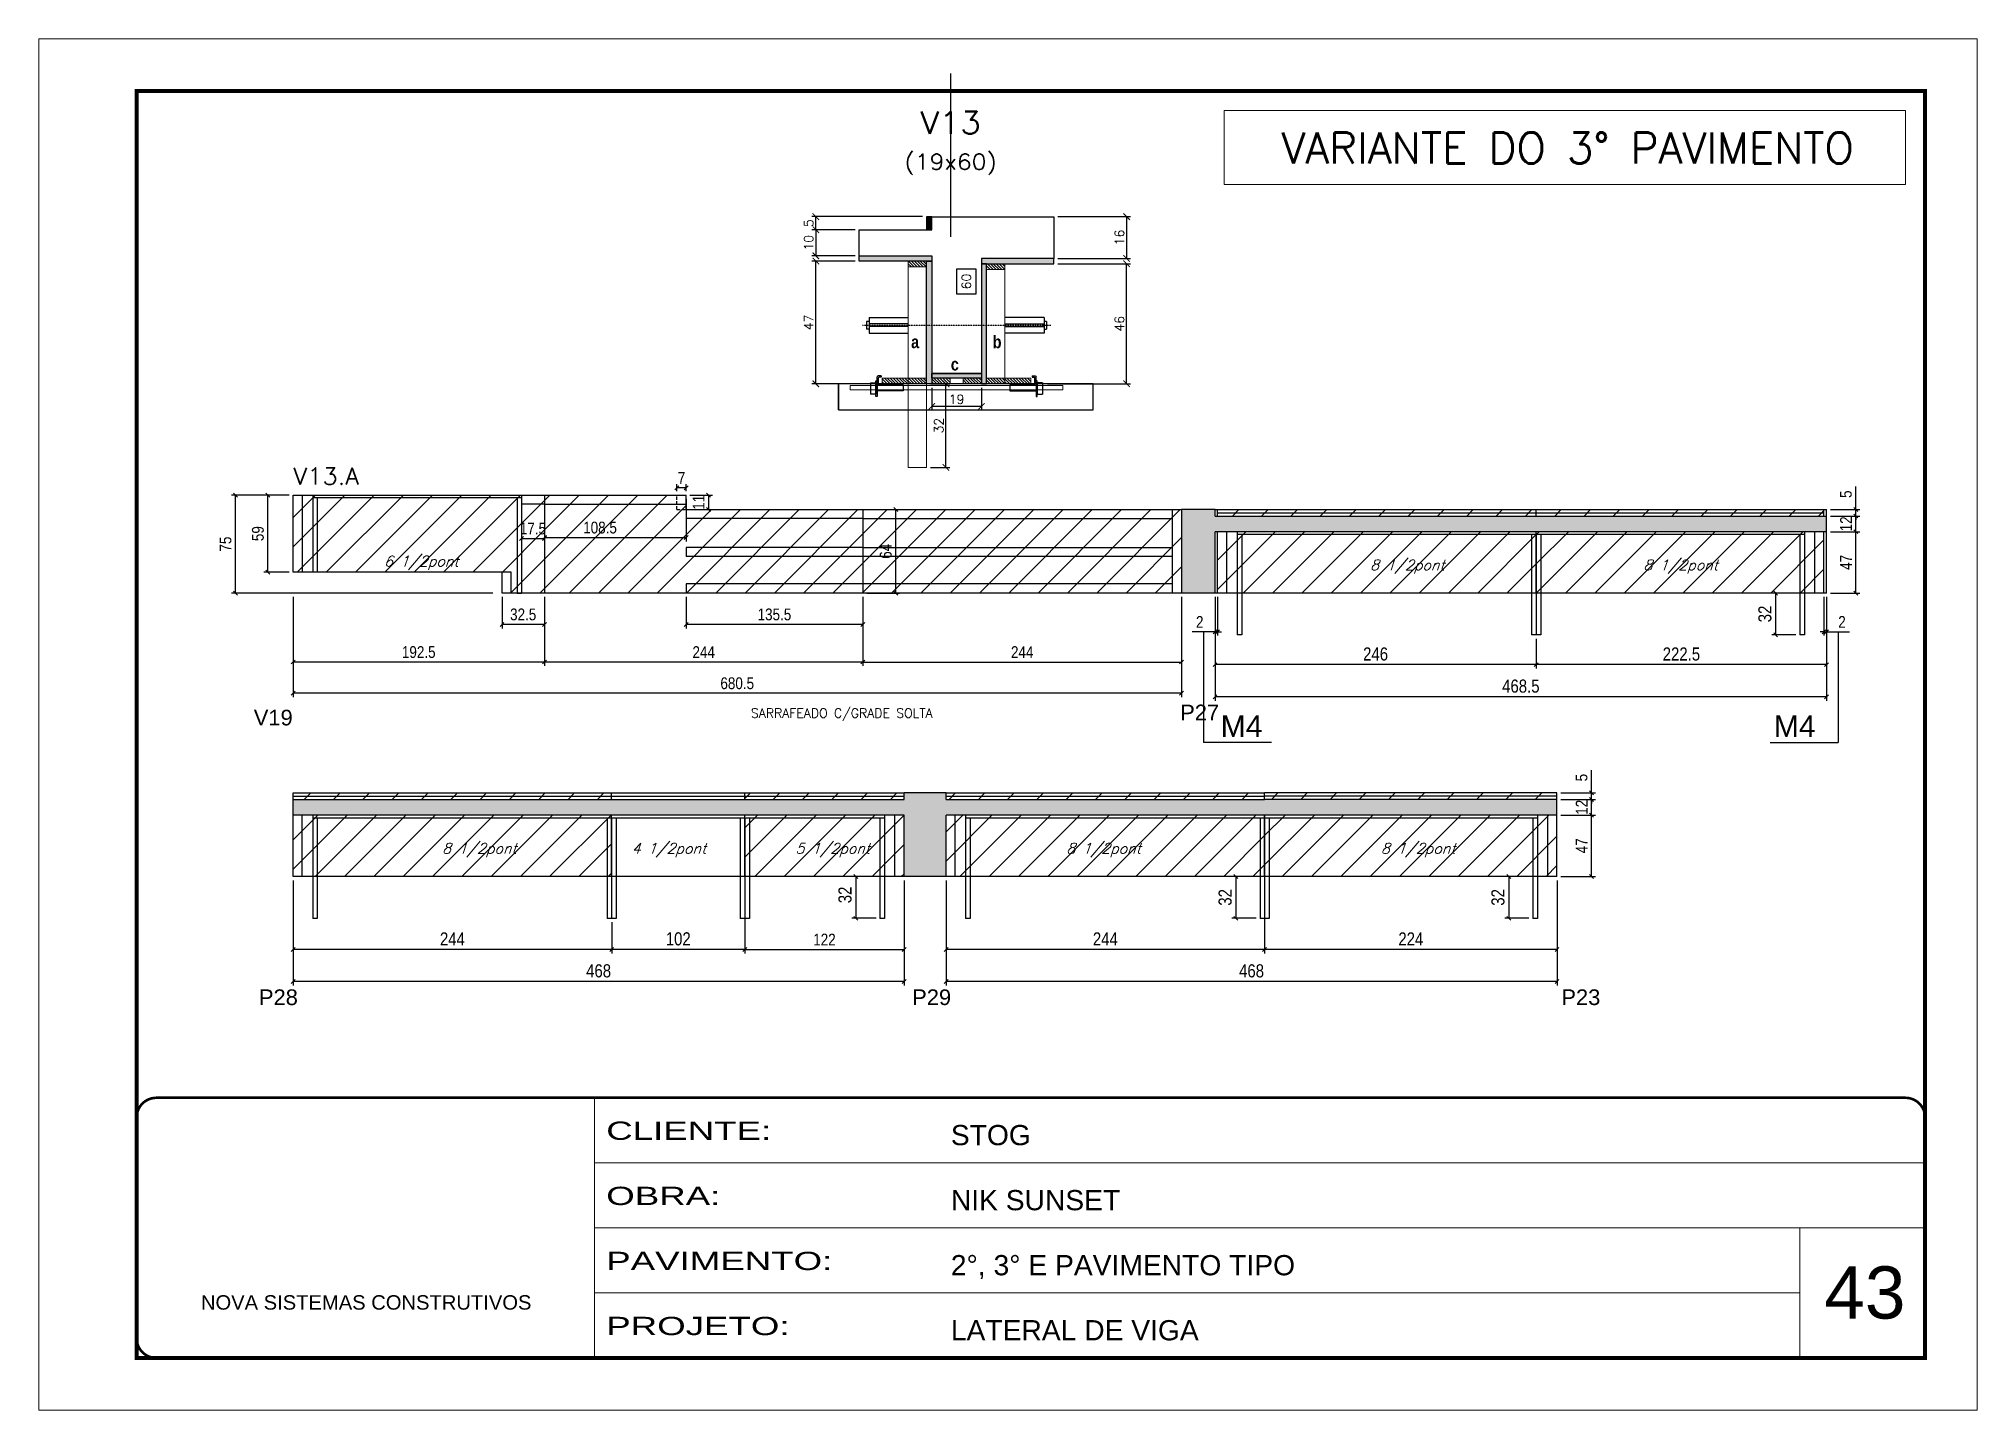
# Model space of a CAD drawing. Extents: x -10448 to -1189, y -11772 to 17235.
# Drawn here: x -7278 to -5793, y 4308 to 5358 of the extents above; entities that cross this region are included whole.
import ezdxf
from ezdxf.enums import TextEntityAlignment as Align

# ---------------------------------------------------------------- set-up
doc = ezdxf.new("R2010")
doc.units = 0
for name, pattern in [('CONTINUO', [0]), ('DASHED', [0.75, 0.5, -0.25]), ('HIDDEN', [0.375, 0.25, -0.125])]:
    doc.linetypes.add(name, pattern=pattern)
for name, color, linetype in [('5', 5, 'Continuous'), ('barrote', 251, 'Continuous'), ('COTA', 241, 'Continuous'), ('Cota Seção (2x)', 4, 'Continuous'), ('detalhes', 4, 'Continuous'), ('NOMENCLATURA', 7, 'Continuous'), ('Painéis', 200, 'Continuous'), ('presilha', 1, 'Continuous'), ('Reaproveitamento', 251, 'Continuous'), ('SARR_2.2x7', 40, 'Continuous'), ('SARR_3.5x7', 81, 'Continuous'), ('SARR_EDITAR', 141, 'Continuous'), ('TENSOR', 3, 'Continuous'), ('texto', 7, 'Continuous'), ('Texto de Titulo', 7, 'Continuous'), ('Texto Qtd Sarr', 242, 'Continuous')]:
    doc.layers.add(name, color=color, linetype=linetype)
for name, color, linetype, lineweight in [('CARIMBO', 255, 'Continuous', 9), ('CONCRETO', 251, 'Continuous', 25), ('Folhas', 255, 'Continuous', 9), ('Hachura', 251, 'Continuous', 9), ('Madeira', 126, 'Continuous', 18), ('SARRAFO DE PRESSAO', 251, 'DASHED', 9), ('SCO-___-LAJ', 2, 'Continuous', 0), ('Texto Seção', 7, 'Continuous', 15)]:
    doc.layers.add(name, color=color, linetype=linetype, lineweight=lineweight)
doc.styles.add('ARIAL', font='arial.ttf')
doc.styles.add('COTA TECNICA', font='techl___.ttf', dxfattribs={"height": 10})
doc.styles.add('COTA TECNICA-50', font='techl___.ttf', dxfattribs={"height": 9})
doc.styles.add('REGUA-120', font='ROMANS.shx', dxfattribs={"height": 15})
doc.styles.add('Romans', font='romans.shx')
doc.styles.get("Standard").update_dxf_attribs({"font": 'arial.ttf'})
doc.styles.add('TECNICA', font='techb___.ttf', dxfattribs={"height": 10})
doc.styles.add('Tecnologia', font='')
doc.styles.get('Tecnologia').set_extended_font_data('Forgotten Futurist')
doc.dimstyles.new('COTA PAINEL-50', dxfattribs={"dimtxt": 9, "dimasz": 3, "dimexe": 3, "dimexo": 3, "dimgap": 3, "dimtad": 1, "dimdec": 1, "dimzin": 12, "dimdsep": 46, "dimtxsty": 'COTA TECNICA-50', "dimblk1": 'OBLIQUE', "dimblk2": 'OBLIQUE', "dimsah": 1, "dimcen": 0.9, "dimclrd": 4, "dimclre": 4, "dimclrt": 240, "dimadec": 1, "dimazin": 3, "dimtfac": 1, "dimtdec": 1, "dimtmove": 0, "dimatfit": 3, "dimfxl": 1, "dimtolj": 1, "dimtzin": 12, "dimarcsym": 0})
doc.dimstyles.new('Cota Seção (2x)', dxfattribs={"dimtxt": 7, "dimasz": 5, "dimexe": 3, "dimexo": 3, "dimgap": 2, "dimtad": 3, "dimdec": 1, "dimlfac": 0.5, "dimzin": 12, "dimdsep": 46, "dimtxsty": 'Romans', "dimblk": 'ARCHTICK', "dimcen": 0, "dimclrd": 4, "dimclre": 4, "dimclrt": 1, "dimadec": 1, "dimazin": 3, "dimtfac": 1, "dimtdec": 1, "dimtmove": 0, "dimatfit": 3, "dimldrblk": 'OBLIQUE', "dimfxl": 1, "dimtolj": 1, "dimtzin": 12, "dimarcsym": 0})
doc.dimstyles.new('Cota Seção interna', dxfattribs={"dimtxt": 7, "dimasz": 6, "dimexe": 0.18, "dimexo": 2, "dimgap": -4, "dimtad": 3, "dimdec": 1, "dimlfac": 0.5, "dimzin": 12, "dimdsep": 46, "dimtxsty": 'Romans', "dimblk": 'ARCHTICK', "dimcen": 0.09, "dimse1": 1, "dimse2": 1, "dimsd1": 1, "dimsd2": 1, "dimclrd": 180, "dimclre": 5, "dimclrt": 1, "dimadec": 0, "dimazin": 3, "dimtfac": 1, "dimtdec": 1, "dimtofl": 0, "dimtmove": 0, "dimatfit": 3, "dimldrblk": 'ARCHTICK', "dimfxl": 1, "dimtolj": 1, "dimtzin": 0, "dimarcsym": 0})
doc.dimstyles.new('PAINEL', dxfattribs={"dimtxt": 10, "dimasz": 3, "dimexe": 3, "dimexo": 3, "dimgap": 3, "dimtad": 1, "dimdec": 1, "dimzin": 12, "dimdsep": 46, "dimtxsty": 'COTA TECNICA', "dimblk1": 'OBLIQUE', "dimblk2": 'OBLIQUE', "dimsah": 1, "dimcen": 0.9, "dimclrd": 4, "dimclre": 4, "dimclrt": 240, "dimadec": 1, "dimazin": 3, "dimtfac": 1, "dimtdec": 1, "dimtmove": 0, "dimatfit": 3, "dimfxl": 1, "dimtolj": 1, "dimtzin": 12, "dimarcsym": 0})
pattern_1 = [(45, (-139469.283, -18395.978), (-11.2253202, 11.2253202), [])]

msp = doc.modelspace()

# ---------------------------------------------------------------- texts
at = {"layer": '5', "linetype": 'Continuous'}
for s, p in [('V19', (-7113.57, 4832.78)), ('P27', (-6403.88, 4836.69)), ('P28', (-7109.6, 4618.67)), ('P29', (-6609.18, 4618.67)), ('P23', (-6111.84, 4618.67))]:
    msp.add_text(s, height=12, rotation=359.99996, dxfattribs=at).set_placement(p)
at = {"layer": 'CARIMBO', "style": 'ARIAL'}
msp.add_text('43', height=40, dxfattribs=at).set_placement((-5910.42, 4378.62))
at = {"layer": 'detalhes', "style": 'TECNICA'}
for s, p in [('a', (-6610.02, 5121.61)), ('b', (-6547.48, 5121.6)), ('c', (-6579.59, 5104.51))]:
    msp.add_text(s, height=9.6, dxfattribs=at).set_placement(p)
at = {"layer": 'NOMENCLATURA', "linetype": 'Continuous'}
for p in [(-6372.86, 4823.88), (-5949.13, 4823.88)]:
    msp.add_text('M4', height=16.5, dxfattribs=at).set_placement(p)
at = {"layer": 'Painéis', "color": 1, "insert": (-6663.12, 4841.02), "char_height": 7, "attachment_point": 5, "style": 'Romans'}
msp.add_mtext('\\A1;SARRAFEADO C/GRADE SOLTA', dxfattribs=at)
at = {"layer": 'texto', "color": 2, "char_height": 8, "attachment_point": 5, "style": 'Romans'}
for s, insert in [('{\\Q19;\\C256;6 1/2pont}', (-6985.27, 4957.2)), ('{\\Q19;\\C256;8 1/2pont}', (-6229.85, 4954.32)), ('{\\Q19;\\C256;8 1/2pont}', (-6020.49, 4954.32)), ('{\\Q19;\\C256;8 1/2pont}', (-6940.74, 4737.29)), ('{\\Q19;\\C256;4 1/2pont}', (-6795.56, 4737.29)), ('{\\Q19;\\C256;5 1/2pont}', (-6670.06, 4737.29)), ('{\\Q19;\\C256;8 1/2pont}', (-6462.55, 4737.29)), ('{\\Q19;\\C256;8 1/2pont}', (-6221.55, 4737.29))]:
    msp.add_mtext(s, dxfattribs=dict(at, insert=insert))
at = {"layer": 'Texto Seção', "style": 'REGUA-120', "width": 1.05}
msp.add_text('V13.A', height=13, dxfattribs=at).set_placement((-7083.22, 5017.11))
at = {"layer": 'Texto Seção', "insert": (-6427.29, 5263.02), "char_height": 23.7362, "width": 640.4194, "attachment_point": 7, "style": 'REGUA-120'}
msp.add_mtext('\\pxqc,t6;^JVARIANTE DO 3° PAVIMENTO', dxfattribs=at)

# ---------------------------------------------------------------- blocks, each defined once
blk = doc.blocks.new('9999999999')
at = {"color": 30, "linetype": 'CONTINUO'}
for p, q in [((98564.6, 34230.2), (98564.6, 34429.4)), ((98564.6, 34379.6), (99584, 34379.6)), ((98564.6, 34329.8), (99488, 34329.8)), ((99584, 34329.8), (99488, 34329.8)), ((99488, 34329.8), (99488, 34230.2)), ((98564.6, 34280), (99488, 34280))]:
    blk.add_line(p, q, dxfattribs=at)
at = {"color": 30, "linetype": 'CONTINUO', "const_width": 2}
blk.add_lwpolyline([(99584, 34230.2), (99584, 34414.4, 0.414214), (99569, 34429.4), (98229, 34429.4, 0.414214), (98214, 34414.4), (98214, 34245.2, 0.414214), (98229, 34230.2), (99584, 34230.2)], format="xyb", dxfattribs=at)
at = {"layer": 'Folhas'}
blk.add_lwpolyline([(98139, 34190.2), (99624, 34190.2), (99624, 35240.2), (98139, 35240.2)], close=True, dxfattribs=at)
at = {"layer": 'Folhas', "color": 30, "const_width": 3}
blk.add_lwpolyline([(98214, 34230.2), (99584, 34230.2), (99584, 35200.2), (98214, 35200.2)], close=True, dxfattribs=at)
at = {"color": 7, "linetype": 'Continuous', "ltscale": 5, "style": 'ARIAL'}
for s, height, p in [('STOG', 15.48, (98837.7, 34393.1)), ('NIK SUNSET', 15.48, (98837.7, 34343.3)), ('2°, 3° E PAVIMENTO TIPO', 15.483, (98837.7, 34293.5)), ('NOVA SISTEMAS CONSTRUTIVOS', 11.059, (98263.2, 34267.2)), ('LATERAL DE VIGA', 15.483, (98837.7, 34243.7))]:
    blk.add_text(s, height=height, dxfattribs=at).set_placement(p)
at = {"layer": 'Folhas', "color": 7, "style": 'Tecnologia', "width": 1.5}
for s, p in [('CLIENTE:', (98573.7, 34397.2)), ('OBRA:', (98573.7, 34347.3)), ('PAVIMENTO:', (98573.7, 34297.5)), ('PROJETO:', (98573.7, 34247.7))]:
    blk.add_text(s, height=14, dxfattribs=at).set_placement(p)
blk = doc.blocks.new('_Oblique')
at = {"color": 0, "linetype": 'ByBlock', "lineweight": -2}
blk.add_line((-0.5, -0.5), (0.5, 0.5), dxfattribs=at)
blk = doc.blocks.new('*D1736')
at = {"layer": 'COTA', "color": 4, "linetype": 'ByBlock', "lineweight": -2, "transparency": 16777216}
for p, q in [((-5886.3, 4998.1), (-5886.3, 5015.6)), ((-5905.7, 4998.1), (-5883.3, 4998.1)), ((-5905.7, 4993.1), (-5883.3, 4993.1)), ((-5886.3, 4993.1), (-5886.3, 4998.1)), ((-5886.3, 4993.1), (-5886.3, 4990.1))]:
    blk.add_line(p, q, dxfattribs=at)
at = {"layer": 'Defpoints', "color": 0, "linetype": 'ByBlock', "transparency": 16777216}
for p in [(-5908.7, 4998.1), (-5908.7, 4993.1), (-5886.3, 4998.1)]:
    blk.add_point(p, dxfattribs=at)
at = {"layer": 'COTA', "color": 4, "linetype": 'ByBlock', "lineweight": -2, "transparency": 16777216, "xscale": 3, "yscale": 3, "zscale": 3}
for p, rotation in [((-5886.3, 4998.1), 270), ((-5886.3, 4993.1), 90)]:
    blk.add_blockref('_Oblique', p, dxfattribs=dict(at, rotation=rotation))
at = {"layer": 'COTA', "color": 240, "linetype": 'ByBlock', "transparency": 16777216, "insert": (-5893.9, 5009.8), "char_height": 9, "attachment_point": 5, "rotation": 90, "style": 'COTA TECNICA-50'}
blk.add_mtext('\\A1;5', dxfattribs=at)
blk = doc.blocks.new('_ArchTick')
at = {"color": 0, "linetype": 'ByBlock', "const_width": 0.15}
blk.add_lwpolyline([(-0.5, -0.5), (0.5, 0.5)], dxfattribs=at)
blk = doc.blocks.new('*D656')
at = {"layer": 'COTA', "color": 4, "lineweight": -2, "transparency": 16777216}
for p, q in [((-6652.8, 5188.3), (-6686, 5188.3)), ((-6683, 5094.3), (-6683, 5188.3)), ((-6635.2, 5094.3), (-6686, 5094.3))]:
    blk.add_line(p, q, dxfattribs=at)
at = {"layer": 'Defpoints', "color": 0, "transparency": 16777216}
for p in [(-6683, 5188.3), (-6649.8, 5188.3), (-6632.2, 5094.3)]:
    blk.add_point(p, dxfattribs=at)
at = {"layer": 'COTA', "color": 4, "lineweight": -2, "transparency": 16777216, "xscale": 5, "yscale": 5, "zscale": 5}
for p, rotation in [((-6683, 5188.3), 90), ((-6683, 5094.3), 270)]:
    blk.add_blockref('_ArchTick', p, dxfattribs=dict(at, rotation=rotation))
at = {"layer": 'COTA', "color": 1, "transparency": 16777216, "insert": (-6688.5, 5141.3), "char_height": 7, "attachment_point": 5, "rotation": 90, "style": 'Romans'}
blk.add_mtext('\\A1;47', dxfattribs=at)
blk = doc.blocks.new('*D657')
at = {"layer": 'COTA', "color": 4, "lineweight": -2, "transparency": 16777216}
for p, q in [((-6652.8, 5212.3), (-6686, 5212.3)), ((-6683, 5212.3), (-6683, 5192.3)), ((-6652.8, 5192.3), (-6686, 5192.3))]:
    blk.add_line(p, q, dxfattribs=at)
at = {"layer": 'Defpoints', "color": 0, "transparency": 16777216}
for p in [(-6649.8, 5212.3), (-6683, 5192.3), (-6649.8, 5192.3)]:
    blk.add_point(p, dxfattribs=at)
at = {"layer": 'COTA', "color": 4, "lineweight": -2, "transparency": 16777216, "xscale": 5, "yscale": 5, "zscale": 5}
for p, rotation in [((-6683, 5212.3), 90), ((-6683, 5192.3), 270)]:
    blk.add_blockref('_ArchTick', p, dxfattribs=dict(at, rotation=rotation))
at = {"layer": 'COTA', "color": 1, "transparency": 16777216, "insert": (-6688.5, 5202.3), "char_height": 7, "attachment_point": 5, "rotation": 90, "style": 'Romans'}
blk.add_mtext('\\A1;10', dxfattribs=at)
blk = doc.blocks.new('*D658')
at = {"layer": 'COTA', "color": 4, "lineweight": -2, "transparency": 16777216}
for p, q in [((-6497.6, 5186.3), (-6441.9, 5186.3)), ((-6444.9, 5094.3), (-6444.9, 5186.3)), ((-6505.6, 5094.3), (-6441.9, 5094.3))]:
    blk.add_line(p, q, dxfattribs=at)
at = {"layer": 'Defpoints', "color": 0, "transparency": 16777216}
for p in [(-6500.6, 5186.3), (-6444.9, 5186.3), (-6508.6, 5094.3)]:
    blk.add_point(p, dxfattribs=at)
at = {"layer": 'COTA', "color": 4, "lineweight": -2, "transparency": 16777216, "xscale": 5, "yscale": 5, "zscale": 5}
for p, rotation in [((-6444.9, 5186.3), 90), ((-6444.9, 5094.3), 270)]:
    blk.add_blockref('_ArchTick', p, dxfattribs=dict(at, rotation=rotation))
at = {"layer": 'COTA', "color": 1, "transparency": 16777216, "insert": (-6450.4, 5140.3), "char_height": 7, "attachment_point": 5, "rotation": 90, "style": 'Romans'}
blk.add_mtext('\\A1;46', dxfattribs=at)
blk = doc.blocks.new('*D659')
at = {"layer": 'Cota Seção (2x)', "color": 180, "lineweight": -2, "transparency": 16777216}
for p, q in [((-6560.2, 5182.1), (-6575.2, 5182.1)), ((-6575.2, 5182.1), (-6575.2, 5163.1)), ((-6560.2, 5163.1), (-6560.2, 5182.1)), ((-6575.2, 5163.1), (-6560.2, 5163.1))]:
    blk.add_line(p, q, dxfattribs=at)
at = {"layer": 'Defpoints', "color": 0, "transparency": 16777216}
for p in [(-6556.2, 5222.3), (-6556.2, 5222.3), (-6556.2, 5102.3)]:
    blk.add_point(p, dxfattribs=at)
at = {"layer": 'Cota Seção (2x)', "color": 1, "transparency": 16777216, "insert": (-6567.7, 5172.6), "char_height": 7, "attachment_point": 5, "rotation": 90, "style": 'Romans'}
blk.add_mtext('\\A1;60', dxfattribs=at)
blk = doc.blocks.new('PRESILHA METÁLICA 1')
at = {"layer": 'presilha'}
for p, q in [((0, 13), (6, 13)), ((0, 13), (0, 0)), ((6, 0), (0, 0)), ((6, 15.5), (7.5, 15.5)), ((6, -2.5), (6, 15.5)), ((6, 13), (6, 0)), ((7.5, 10.6), (7.5, 19.9)), ((7.5, 15.5), (7.5, -2.5)), ((37.5, 4.1), (7.5, 4.1)), ((12, 21), (8.6, 21)), ((9, 11.6), (9, 18.9)), ((12, 19.5), (9.6, 19.5)), ((37.5, 11), (9.6, 11)), ((12, 21), (12, 19.5)), ((37.5, 11), (37.5, 4.1)), ((7.5, -2.5), (6, -2.5))]:
    blk.add_line(p, q, dxfattribs=at)
for centre, radius, start, end in [((8.6, 19.9), 1.14, 90, 180), ((9.6, 18.9), 0.57, 90, 180), ((9.6, 11.6), 0.57, 180, 270)]:
    blk.add_arc(centre, radius, start, end, dxfattribs=at)
blk = doc.blocks.new('*D660')
at = {"layer": 'COTA', "color": 4, "lineweight": -2, "transparency": 16777216}
for p, q in [((-6594.2, 5091.3), (-6594.2, 5074)), ((-6556.2, 5091.3), (-6556.2, 5074)), ((-6556.2, 5077), (-6594.2, 5077))]:
    blk.add_line(p, q, dxfattribs=at)
at = {"layer": 'Defpoints', "color": 0, "transparency": 16777216}
for p in [(-6594.2, 5094.3), (-6556.2, 5094.3), (-6594.2, 5077)]:
    blk.add_point(p, dxfattribs=at)
at = {"layer": 'COTA', "color": 4, "lineweight": -2, "transparency": 16777216, "xscale": 5, "yscale": 5, "zscale": 5, "rotation": 180}
blk.add_blockref('_ArchTick', (-6594.2, 5077), dxfattribs=at)
at = {"layer": 'COTA', "color": 4, "lineweight": -2, "transparency": 16777216, "xscale": 5, "yscale": 5, "zscale": 5}
blk.add_blockref('_ArchTick', (-6556.2, 5077), dxfattribs=at)
at = {"layer": 'COTA', "color": 1, "transparency": 16777216, "insert": (-6575.2, 5082.5), "char_height": 7, "attachment_point": 5, "style": 'Romans'}
blk.add_mtext('\\A1;19', dxfattribs=at)
blk = doc.blocks.new('*D1737')
at = {"layer": 'COTA', "color": 4, "lineweight": -2, "transparency": 16777216}
for p, q in [((-6497.6, 5222.3), (-6441.9, 5222.3)), ((-6444.9, 5222.3), (-6444.9, 5190.3)), ((-6497.6, 5190.3), (-6441.9, 5190.3))]:
    blk.add_line(p, q, dxfattribs=at)
at = {"layer": 'Defpoints', "color": 0, "transparency": 16777216}
for p in [(-6500.6, 5222.3), (-6500.6, 5190.3), (-6444.9, 5190.3)]:
    blk.add_point(p, dxfattribs=at)
at = {"layer": 'COTA', "color": 4, "lineweight": -2, "transparency": 16777216, "xscale": 5, "yscale": 5, "zscale": 5}
for p, rotation in [((-6444.9, 5222.3), 90), ((-6444.9, 5190.3), 270)]:
    blk.add_blockref('_ArchTick', p, dxfattribs=dict(at, rotation=rotation))
at = {"layer": 'COTA', "color": 1, "transparency": 16777216, "insert": (-6450.4, 5206.3), "char_height": 7, "attachment_point": 5, "rotation": 90, "style": 'Romans'}
blk.add_mtext('\\A1;16', dxfattribs=at)
blk = doc.blocks.new('*D1738')
at = {"layer": 'COTA', "color": 4, "lineweight": -2, "transparency": 16777216}
for p, q in [((-6601.2, 5222.3), (-6686, 5222.3)), ((-6683, 5212.3), (-6683, 5222.3)), ((-6652.8, 5212.3), (-6686, 5212.3))]:
    blk.add_line(p, q, dxfattribs=at)
at = {"layer": 'Defpoints', "color": 0, "transparency": 16777216}
for p in [(-6683, 5222.3), (-6598.2, 5222.3), (-6649.8, 5212.3)]:
    blk.add_point(p, dxfattribs=at)
at = {"layer": 'COTA', "color": 4, "lineweight": -2, "transparency": 16777216, "xscale": 5, "yscale": 5, "zscale": 5}
for p, rotation in [((-6683, 5222.3), 90), ((-6683, 5212.3), 270)]:
    blk.add_blockref('_ArchTick', p, dxfattribs=dict(at, rotation=rotation))
at = {"layer": 'COTA', "color": 1, "transparency": 16777216, "insert": (-6688.5, 5217.3), "char_height": 7, "attachment_point": 5, "rotation": 90, "style": 'Romans'}
blk.add_mtext('\\A1;5', dxfattribs=at)
blk = doc.blocks.new('titulo1')
at = {"layer": 'Defpoints', "color": 252, "linetype": 'HIDDEN', "ltscale": 2}
blk.add_line((0, 0), (0, 125), dxfattribs=at)
at = {"layer": 'Defpoints', "style": 'Romans', "oblique": 15}
blk.add_attdef('FOLHA', text='', height=10, dxfattribs=at).set_placement((0, 15.6), align=Align.MIDDLE_CENTER)
at = {"layer": 'Texto Qtd Sarr', "color": 3, "style": 'Romans', "oblique": 15}
for tag, height, p in [('TITULO', 17, (0, 71.4)), ('SEÇÃO', 12, (0, 41.5))]:
    blk.add_attdef(tag, text='', height=height, dxfattribs=at).set_placement(p, align=Align.MIDDLE_CENTER)
blk = doc.blocks.new('*D706')
at = {"layer": 'COTA', "color": 4, "linetype": 'ByBlock', "lineweight": -2, "transparency": 16777216}
for p, q in [((-6339.2, 4714.1), (-6339.2, 4658.2)), ((-6115.2, 4714.1), (-6115.2, 4658.2)), ((-6115.2, 4661.2), (-6339.2, 4661.2))]:
    blk.add_line(p, q, dxfattribs=at)
at = {"layer": 'Defpoints', "color": 0, "linetype": 'ByBlock', "transparency": 16777216}
for p in [(-6339.2, 4717.1), (-6115.2, 4717.1), (-6339.2, 4661.2)]:
    blk.add_point(p, dxfattribs=at)
at = {"layer": 'COTA', "color": 4, "linetype": 'ByBlock', "lineweight": -2, "transparency": 16777216, "xscale": 3, "yscale": 3, "zscale": 3, "rotation": 180}
blk.add_blockref('_Oblique', (-6339.2, 4661.2), dxfattribs=at)
at = {"layer": 'COTA', "color": 4, "linetype": 'ByBlock', "lineweight": -2, "transparency": 16777216, "xscale": 3, "yscale": 3, "zscale": 3}
blk.add_blockref('_Oblique', (-6115.2, 4661.2), dxfattribs=at)
at = {"layer": 'COTA', "color": 240, "linetype": 'ByBlock', "transparency": 16777216, "insert": (-6227.2, 4669.3), "char_height": 10, "attachment_point": 5, "style": 'COTA TECNICA'}
blk.add_mtext('\\A1;224', dxfattribs=at)
blk = doc.blocks.new('*D1793')
at = {"layer": 'COTA', "color": 4, "linetype": 'ByBlock', "lineweight": -2, "transparency": 16777216}
for p, q in [((-6136.7, 4717.1), (-6155.2, 4717.1)), ((-6152.2, 4717.1), (-6152.2, 4685.1)), ((-6136.7, 4685.1), (-6155.2, 4685.1))]:
    blk.add_line(p, q, dxfattribs=at)
at = {"layer": 'Defpoints', "color": 0, "linetype": 'ByBlock', "transparency": 16777216}
for p in [(-6133.7, 4717.1), (-6152.2, 4685.1), (-6133.7, 4685.1)]:
    blk.add_point(p, dxfattribs=at)
at = {"layer": 'COTA', "color": 4, "linetype": 'ByBlock', "lineweight": -2, "transparency": 16777216, "xscale": 3, "yscale": 3, "zscale": 3}
for p, rotation in [((-6152.2, 4717.1), 90), ((-6152.2, 4685.1), 270)]:
    blk.add_blockref('_Oblique', p, dxfattribs=dict(at, rotation=rotation))
at = {"layer": 'COTA', "color": 240, "linetype": 'ByBlock', "transparency": 16777216, "insert": (-6160.4, 4701.1), "char_height": 10, "attachment_point": 5, "rotation": 90, "style": 'COTA TECNICA'}
blk.add_mtext('\\A1;32', dxfattribs=at)
blk = doc.blocks.new('*D707')
at = {"layer": 'COTA', "color": 4, "linetype": 'ByBlock', "lineweight": -2, "transparency": 16777216}
for p, q in [((-6583.2, 4714.1), (-6583.2, 4658.2)), ((-6339.2, 4714.1), (-6339.2, 4658.2)), ((-6339.2, 4661.2), (-6583.2, 4661.2))]:
    blk.add_line(p, q, dxfattribs=at)
at = {"layer": 'Defpoints', "color": 0, "linetype": 'ByBlock', "transparency": 16777216}
for p in [(-6583.2, 4717.1), (-6339.2, 4717.1), (-6583.2, 4661.2)]:
    blk.add_point(p, dxfattribs=at)
at = {"layer": 'COTA', "color": 4, "linetype": 'ByBlock', "lineweight": -2, "transparency": 16777216, "xscale": 3, "yscale": 3, "zscale": 3, "rotation": 180}
blk.add_blockref('_Oblique', (-6583.2, 4661.2), dxfattribs=at)
at = {"layer": 'COTA', "color": 4, "linetype": 'ByBlock', "lineweight": -2, "transparency": 16777216, "xscale": 3, "yscale": 3, "zscale": 3}
blk.add_blockref('_Oblique', (-6339.2, 4661.2), dxfattribs=at)
at = {"layer": 'COTA', "color": 240, "linetype": 'ByBlock', "transparency": 16777216, "insert": (-6461.2, 4669.3), "char_height": 10, "attachment_point": 5, "style": 'COTA TECNICA'}
blk.add_mtext('\\A1;244', dxfattribs=at)
blk = doc.blocks.new('*D708')
at = {"layer": 'COTA', "color": 4, "linetype": 'ByBlock', "lineweight": -2, "transparency": 16777216}
for p, q in [((-6583.2, 4714.1), (-6583.2, 4633.7)), ((-6115.2, 4714.1), (-6115.2, 4633.7)), ((-6115.2, 4636.7), (-6583.2, 4636.7))]:
    blk.add_line(p, q, dxfattribs=at)
at = {"layer": 'Defpoints', "color": 0, "linetype": 'ByBlock', "transparency": 16777216}
for p in [(-6583.2, 4717.1), (-6115.2, 4717.1), (-6583.2, 4636.7)]:
    blk.add_point(p, dxfattribs=at)
at = {"layer": 'COTA', "color": 4, "linetype": 'ByBlock', "lineweight": -2, "transparency": 16777216, "xscale": 3, "yscale": 3, "zscale": 3, "rotation": 180}
blk.add_blockref('_Oblique', (-6583.2, 4636.7), dxfattribs=at)
at = {"layer": 'COTA', "color": 4, "linetype": 'ByBlock', "lineweight": -2, "transparency": 16777216, "xscale": 3, "yscale": 3, "zscale": 3}
blk.add_blockref('_Oblique', (-6115.2, 4636.7), dxfattribs=at)
at = {"layer": 'COTA', "color": 240, "linetype": 'ByBlock', "transparency": 16777216, "insert": (-6349.2, 4644.8), "char_height": 10, "attachment_point": 5, "style": 'COTA TECNICA'}
blk.add_mtext('\\A1;468', dxfattribs=at)
blk = doc.blocks.new('*D1794')
at = {"layer": 'COTA', "color": 4, "linetype": 'ByBlock', "lineweight": -2, "transparency": 16777216}
for p, q in [((-6345.7, 4717.1), (-6364.2, 4717.1)), ((-6361.2, 4717.1), (-6361.2, 4685.1)), ((-6345.7, 4685.1), (-6364.2, 4685.1))]:
    blk.add_line(p, q, dxfattribs=at)
at = {"layer": 'Defpoints', "color": 0, "linetype": 'ByBlock', "transparency": 16777216}
for p in [(-6342.7, 4717.1), (-6361.2, 4685.1), (-6342.7, 4685.1)]:
    blk.add_point(p, dxfattribs=at)
at = {"layer": 'COTA', "color": 4, "linetype": 'ByBlock', "lineweight": -2, "transparency": 16777216, "xscale": 3, "yscale": 3, "zscale": 3}
for p, rotation in [((-6361.2, 4717.1), 90), ((-6361.2, 4685.1), 270)]:
    blk.add_blockref('_Oblique', p, dxfattribs=dict(at, rotation=rotation))
at = {"layer": 'COTA', "color": 240, "linetype": 'ByBlock', "transparency": 16777216, "insert": (-6369.4, 4701.1), "char_height": 10, "attachment_point": 5, "rotation": 90, "style": 'COTA TECNICA'}
blk.add_mtext('\\A1;32', dxfattribs=at)
blk = doc.blocks.new('*D709')
at = {"layer": 'COTA', "color": 4, "linetype": 'ByBlock', "lineweight": -2, "transparency": 16777216}
for p, q in [((-6737.4, 4714.1), (-6737.4, 4658.2)), ((-6839.4, 4682.1), (-6839.4, 4658.2)), ((-6737.4, 4661.2), (-6839.4, 4661.2))]:
    blk.add_line(p, q, dxfattribs=at)
at = {"layer": 'Defpoints', "color": 0, "linetype": 'ByBlock', "transparency": 16777216}
for p in [(-6737.4, 4717.1), (-6839.4, 4685.1), (-6839.4, 4661.2)]:
    blk.add_point(p, dxfattribs=at)
at = {"layer": 'COTA', "color": 4, "linetype": 'ByBlock', "lineweight": -2, "transparency": 16777216, "xscale": 3, "yscale": 3, "zscale": 3, "rotation": 180}
blk.add_blockref('_Oblique', (-6839.4, 4661.2), dxfattribs=at)
at = {"layer": 'COTA', "color": 4, "linetype": 'ByBlock', "lineweight": -2, "transparency": 16777216, "xscale": 3, "yscale": 3, "zscale": 3}
blk.add_blockref('_Oblique', (-6737.4, 4661.2), dxfattribs=at)
at = {"layer": 'COTA', "color": 240, "linetype": 'ByBlock', "transparency": 16777216, "insert": (-6788.4, 4669.3), "char_height": 10, "attachment_point": 5, "style": 'COTA TECNICA'}
blk.add_mtext('\\A1;102', dxfattribs=at)
blk = doc.blocks.new('*D710')
at = {"layer": 'COTA', "color": 4, "linetype": 'ByBlock', "lineweight": -2, "transparency": 16777216}
for p, q in [((-7083.4, 4714.1), (-7083.4, 4658.2)), ((-6839.4, 4682.1), (-6839.4, 4658.2)), ((-6839.4, 4661.2), (-7083.4, 4661.2))]:
    blk.add_line(p, q, dxfattribs=at)
at = {"layer": 'Defpoints', "color": 0, "linetype": 'ByBlock', "transparency": 16777216}
for p in [(-7083.4, 4717.1), (-6839.4, 4685.1), (-7083.4, 4661.2)]:
    blk.add_point(p, dxfattribs=at)
at = {"layer": 'COTA', "color": 4, "linetype": 'ByBlock', "lineweight": -2, "transparency": 16777216, "xscale": 3, "yscale": 3, "zscale": 3, "rotation": 180}
blk.add_blockref('_Oblique', (-7083.4, 4661.2), dxfattribs=at)
at = {"layer": 'COTA', "color": 4, "linetype": 'ByBlock', "lineweight": -2, "transparency": 16777216, "xscale": 3, "yscale": 3, "zscale": 3}
blk.add_blockref('_Oblique', (-6839.4, 4661.2), dxfattribs=at)
at = {"layer": 'COTA', "color": 240, "linetype": 'ByBlock', "transparency": 16777216, "insert": (-6961.4, 4669.3), "char_height": 10, "attachment_point": 5, "style": 'COTA TECNICA'}
blk.add_mtext('\\A1;244', dxfattribs=at)
blk = doc.blocks.new('*D1795')
at = {"layer": 'COTA', "color": 4, "linetype": 'ByBlock', "lineweight": -2, "transparency": 16777216}
for p, q in [((-7083.4, 4714.1), (-7083.4, 4633.7)), ((-6615.4, 4714.1), (-6615.4, 4633.7)), ((-6615.4, 4636.7), (-7083.4, 4636.7))]:
    blk.add_line(p, q, dxfattribs=at)
at = {"layer": 'Defpoints', "color": 0, "linetype": 'ByBlock', "transparency": 16777216}
for p in [(-7083.4, 4717.1), (-6615.4, 4717.1), (-7083.4, 4636.7)]:
    blk.add_point(p, dxfattribs=at)
at = {"layer": 'COTA', "color": 4, "linetype": 'ByBlock', "lineweight": -2, "transparency": 16777216, "xscale": 3, "yscale": 3, "zscale": 3, "rotation": 180}
blk.add_blockref('_Oblique', (-7083.4, 4636.7), dxfattribs=at)
at = {"layer": 'COTA', "color": 4, "linetype": 'ByBlock', "lineweight": -2, "transparency": 16777216, "xscale": 3, "yscale": 3, "zscale": 3}
blk.add_blockref('_Oblique', (-6615.4, 4636.7), dxfattribs=at)
at = {"layer": 'COTA', "color": 240, "linetype": 'ByBlock', "transparency": 16777216, "insert": (-6849.4, 4644.8), "char_height": 10, "attachment_point": 5, "style": 'COTA TECNICA'}
blk.add_mtext('\\A1;468', dxfattribs=at)
blk = doc.blocks.new('*D1796')
at = {"layer": 'COTA', "color": 4, "linetype": 'ByBlock', "lineweight": -2, "transparency": 16777216}
for p, q in [((-6636.9, 4717.1), (-6655.4, 4717.1)), ((-6652.4, 4717.1), (-6652.4, 4685.1)), ((-6636.9, 4685.1), (-6655.4, 4685.1))]:
    blk.add_line(p, q, dxfattribs=at)
at = {"layer": 'Defpoints', "color": 0, "linetype": 'ByBlock', "transparency": 16777216}
for p in [(-6633.9, 4717.1), (-6652.4, 4685.1), (-6633.9, 4685.1)]:
    blk.add_point(p, dxfattribs=at)
at = {"layer": 'COTA', "color": 4, "linetype": 'ByBlock', "lineweight": -2, "transparency": 16777216, "xscale": 3, "yscale": 3, "zscale": 3}
for p, rotation in [((-6652.4, 4717.1), 90), ((-6652.4, 4685.1), 270)]:
    blk.add_blockref('_Oblique', p, dxfattribs=dict(at, rotation=rotation))
at = {"layer": 'COTA', "color": 240, "linetype": 'ByBlock', "transparency": 16777216, "insert": (-6660.6, 4703), "char_height": 10, "attachment_point": 5, "rotation": 90, "style": 'COTA TECNICA'}
blk.add_mtext('\\A1;32', dxfattribs=at)
blk = doc.blocks.new('*D711')
at = {"layer": 'COTA', "color": 4, "linetype": 'ByBlock', "lineweight": -2, "transparency": 16777216}
for p, q in [((-5908.7, 4931.1), (-5908.7, 4876.3)), ((-6131.2, 4899.1), (-6131.2, 4876.3)), ((-5908.7, 4879.3), (-6131.2, 4879.3))]:
    blk.add_line(p, q, dxfattribs=at)
at = {"layer": 'Defpoints', "color": 0, "linetype": 'ByBlock', "transparency": 16777216}
for p in [(-5908.7, 4934.1), (-6131.2, 4902.1), (-6131.2, 4879.3)]:
    blk.add_point(p, dxfattribs=at)
at = {"layer": 'COTA', "color": 4, "linetype": 'ByBlock', "lineweight": -2, "transparency": 16777216, "xscale": 3, "yscale": 3, "zscale": 3, "rotation": 180}
blk.add_blockref('_Oblique', (-6131.2, 4879.3), dxfattribs=at)
at = {"layer": 'COTA', "color": 4, "linetype": 'ByBlock', "lineweight": -2, "transparency": 16777216, "xscale": 3, "yscale": 3, "zscale": 3}
blk.add_blockref('_Oblique', (-5908.7, 4879.3), dxfattribs=at)
at = {"layer": 'COTA', "color": 240, "linetype": 'ByBlock', "transparency": 16777216, "insert": (-6019.9, 4887.4), "char_height": 10, "attachment_point": 5, "style": 'COTA TECNICA'}
blk.add_mtext('\\A1;222.5', dxfattribs=at)
blk = doc.blocks.new('*D712')
at = {"layer": 'COTA', "color": 4, "linetype": 'ByBlock', "lineweight": -2, "transparency": 16777216}
for p, q in [((-6377.2, 4931.1), (-6377.2, 4876.3)), ((-6131.2, 4899.1), (-6131.2, 4876.3)), ((-6131.2, 4879.3), (-6377.2, 4879.3))]:
    blk.add_line(p, q, dxfattribs=at)
at = {"layer": 'Defpoints', "color": 0, "linetype": 'ByBlock', "transparency": 16777216}
for p in [(-6377.2, 4934.1), (-6131.2, 4902.1), (-6377.2, 4879.3)]:
    blk.add_point(p, dxfattribs=at)
at = {"layer": 'COTA', "color": 4, "linetype": 'ByBlock', "lineweight": -2, "transparency": 16777216, "xscale": 3, "yscale": 3, "zscale": 3, "rotation": 180}
blk.add_blockref('_Oblique', (-6377.2, 4879.3), dxfattribs=at)
at = {"layer": 'COTA', "color": 4, "linetype": 'ByBlock', "lineweight": -2, "transparency": 16777216, "xscale": 3, "yscale": 3, "zscale": 3}
blk.add_blockref('_Oblique', (-6131.2, 4879.3), dxfattribs=at)
at = {"layer": 'COTA', "color": 240, "linetype": 'ByBlock', "transparency": 16777216, "insert": (-6254.2, 4887.4), "char_height": 10, "attachment_point": 5, "style": 'COTA TECNICA'}
blk.add_mtext('\\A1;246', dxfattribs=at)
blk = doc.blocks.new('*D1797')
at = {"layer": 'COTA', "color": 4, "linetype": 'ByBlock', "lineweight": -2, "transparency": 16777216}
for p, q in [((-6377.2, 4931.1), (-6377.2, 4851.7)), ((-5908.7, 4931.1), (-5908.7, 4851.7)), ((-5908.7, 4854.7), (-6377.2, 4854.7))]:
    blk.add_line(p, q, dxfattribs=at)
at = {"layer": 'Defpoints', "color": 0, "linetype": 'ByBlock', "transparency": 16777216}
for p in [(-6377.2, 4934.1), (-5908.7, 4934.1), (-6377.2, 4854.7)]:
    blk.add_point(p, dxfattribs=at)
at = {"layer": 'COTA', "color": 4, "linetype": 'ByBlock', "lineweight": -2, "transparency": 16777216, "xscale": 3, "yscale": 3, "zscale": 3, "rotation": 180}
blk.add_blockref('_Oblique', (-6377.2, 4854.7), dxfattribs=at)
at = {"layer": 'COTA', "color": 4, "linetype": 'ByBlock', "lineweight": -2, "transparency": 16777216, "xscale": 3, "yscale": 3, "zscale": 3}
blk.add_blockref('_Oblique', (-5908.7, 4854.7), dxfattribs=at)
at = {"layer": 'COTA', "color": 240, "linetype": 'ByBlock', "transparency": 16777216, "insert": (-6142.9, 4862.8), "char_height": 10, "attachment_point": 5, "style": 'COTA TECNICA'}
blk.add_mtext('\\A1;468.5', dxfattribs=at)
blk = doc.blocks.new('*D1798')
at = {"layer": 'COTA', "color": 4, "linetype": 'ByBlock', "lineweight": -2, "transparency": 16777216}
for p, q in [((-5932.2, 4934.1), (-5950.7, 4934.1)), ((-5947.7, 4934.1), (-5947.7, 4902.1)), ((-5932.2, 4902.1), (-5950.7, 4902.1))]:
    blk.add_line(p, q, dxfattribs=at)
at = {"layer": 'Defpoints', "color": 0, "linetype": 'ByBlock', "transparency": 16777216}
for p in [(-5929.2, 4934.1), (-5947.7, 4902.1), (-5929.2, 4902.1)]:
    blk.add_point(p, dxfattribs=at)
at = {"layer": 'COTA', "color": 4, "linetype": 'ByBlock', "lineweight": -2, "transparency": 16777216, "xscale": 3, "yscale": 3, "zscale": 3}
for p, rotation in [((-5947.7, 4934.1), 90), ((-5947.7, 4902.1), 270)]:
    blk.add_blockref('_Oblique', p, dxfattribs=dict(at, rotation=rotation))
at = {"layer": 'COTA', "color": 240, "linetype": 'ByBlock', "transparency": 16777216, "insert": (-5955.9, 4918.1), "char_height": 10, "attachment_point": 5, "rotation": 90, "style": 'COTA TECNICA'}
blk.add_mtext('\\A1;32', dxfattribs=at)
blk = doc.blocks.new('*D713')
at = {"layer": 'COTA', "color": 4, "linetype": 'ByBlock', "lineweight": -2, "transparency": 16777216}
for p, q in [((-6890.9, 4931.1), (-6890.9, 4878.3)), ((-6646.9, 4931.1), (-6646.9, 4878.3)), ((-6646.9, 4881.3), (-6890.9, 4881.3))]:
    blk.add_line(p, q, dxfattribs=at)
at = {"layer": 'Defpoints', "color": 0, "linetype": 'ByBlock', "transparency": 16777216}
for p in [(-6890.9, 4934.1), (-6646.9, 4934.1), (-6890.9, 4881.3)]:
    blk.add_point(p, dxfattribs=at)
at = {"layer": 'COTA', "color": 4, "linetype": 'ByBlock', "lineweight": -2, "transparency": 16777216, "xscale": 3, "yscale": 3, "zscale": 3, "rotation": 180}
blk.add_blockref('_Oblique', (-6890.9, 4881.3), dxfattribs=at)
at = {"layer": 'COTA', "color": 4, "linetype": 'ByBlock', "lineweight": -2, "transparency": 16777216, "xscale": 3, "yscale": 3, "zscale": 3}
blk.add_blockref('_Oblique', (-6646.9, 4881.3), dxfattribs=at)
at = {"layer": 'COTA', "color": 240, "linetype": 'ByBlock', "transparency": 16777216, "insert": (-6768.9, 4888.9), "char_height": 9, "attachment_point": 5, "style": 'COTA TECNICA-50'}
blk.add_mtext('\\A1;244', dxfattribs=at)
blk = doc.blocks.new('*D714')
at = {"layer": 'COTA', "color": 4, "linetype": 'ByBlock', "lineweight": -2, "transparency": 16777216}
for p, q in [((-6646.9, 4931.1), (-6646.9, 4878.3)), ((-6402.9, 4931.1), (-6402.9, 4878.3)), ((-6646.9, 4881.3), (-6402.9, 4881.3))]:
    blk.add_line(p, q, dxfattribs=at)
at = {"layer": 'Defpoints', "color": 0, "linetype": 'ByBlock', "transparency": 16777216}
for p in [(-6646.9, 4934.1), (-6402.9, 4934.1), (-6402.9, 4881.3)]:
    blk.add_point(p, dxfattribs=at)
at = {"layer": 'COTA', "color": 4, "linetype": 'ByBlock', "lineweight": -2, "transparency": 16777216, "xscale": 3, "yscale": 3, "zscale": 3, "rotation": 180}
blk.add_blockref('_Oblique', (-6646.9, 4881.3), dxfattribs=at)
at = {"layer": 'COTA', "color": 4, "linetype": 'ByBlock', "lineweight": -2, "transparency": 16777216, "xscale": 3, "yscale": 3, "zscale": 3}
blk.add_blockref('_Oblique', (-6402.9, 4881.3), dxfattribs=at)
at = {"layer": 'COTA', "color": 240, "linetype": 'ByBlock', "transparency": 16777216, "insert": (-6524.9, 4888.9), "char_height": 9, "attachment_point": 5, "style": 'COTA TECNICA-50'}
blk.add_mtext('\\A1;244', dxfattribs=at)
blk = doc.blocks.new('*D715')
at = {"layer": 'COTA', "color": 4, "linetype": 'ByBlock', "lineweight": -2, "transparency": 16777216}
for p, q in [((-7083.4, 4931.1), (-7083.4, 4854.4)), ((-6402.9, 4931.1), (-6402.9, 4854.4)), ((-6402.9, 4857.4), (-7083.4, 4857.4))]:
    blk.add_line(p, q, dxfattribs=at)
at = {"layer": 'Defpoints', "color": 0, "linetype": 'ByBlock', "transparency": 16777216}
for p in [(-7083.4, 4934.1), (-6402.9, 4934.1), (-7083.4, 4857.4)]:
    blk.add_point(p, dxfattribs=at)
at = {"layer": 'COTA', "color": 4, "linetype": 'ByBlock', "lineweight": -2, "transparency": 16777216, "xscale": 3, "yscale": 3, "zscale": 3, "rotation": 180}
blk.add_blockref('_Oblique', (-7083.4, 4857.4), dxfattribs=at)
at = {"layer": 'COTA', "color": 4, "linetype": 'ByBlock', "lineweight": -2, "transparency": 16777216, "xscale": 3, "yscale": 3, "zscale": 3}
blk.add_blockref('_Oblique', (-6402.9, 4857.4), dxfattribs=at)
at = {"layer": 'COTA', "color": 240, "linetype": 'ByBlock', "transparency": 16777216, "insert": (-6743.2, 4865), "char_height": 9, "attachment_point": 5, "style": 'COTA TECNICA-50'}
blk.add_mtext('\\A1;680.5', dxfattribs=at)
blk = doc.blocks.new('*D1799')
at = {"layer": 'COTA', "color": 4, "linetype": 'ByBlock', "lineweight": -2, "transparency": 16777216}
for p, q in [((-6789.4, 5012.1), (-6789.4, 5017.6)), ((-6782.4, 5014.6), (-6789.4, 5014.6)), ((-6782.4, 5012.1), (-6782.4, 5017.6))]:
    blk.add_line(p, q, dxfattribs=at)
at = {"layer": 'Defpoints', "color": 0, "linetype": 'ByBlock', "transparency": 16777216}
for p in [(-6789.4, 5014.6), (-6789.4, 5009.1), (-6782.4, 5009.1)]:
    blk.add_point(p, dxfattribs=at)
at = {"layer": 'COTA', "color": 4, "linetype": 'ByBlock', "lineweight": -2, "transparency": 16777216, "xscale": 3, "yscale": 3, "zscale": 3, "rotation": 180}
blk.add_blockref('_Oblique', (-6789.4, 5014.6), dxfattribs=at)
at = {"layer": 'COTA', "color": 4, "linetype": 'ByBlock', "lineweight": -2, "transparency": 16777216, "xscale": 3, "yscale": 3, "zscale": 3}
blk.add_blockref('_Oblique', (-6782.4, 5014.6), dxfattribs=at)
at = {"layer": 'COTA', "color": 240, "linetype": 'ByBlock', "transparency": 16777216, "insert": (-6785.9, 5022.2), "char_height": 9, "attachment_point": 5, "style": 'COTA TECNICA-50'}
blk.add_mtext('\\A1;7', dxfattribs=at)
blk = doc.blocks.new('*D1765')
at = {"layer": 'COTA', "color": 4, "linetype": 'ByBlock', "lineweight": -2, "transparency": 16777216}
for p, q in [((-6908.4, 4999.1), (-6908.4, 4972.9)), ((-6890.9, 4999.1), (-6890.9, 4972.9)), ((-6908.4, 4975.9), (-6890.9, 4975.9))]:
    blk.add_line(p, q, dxfattribs=at)
at = {"layer": 'Defpoints', "color": 0, "linetype": 'ByBlock', "transparency": 16777216}
for p in [(-6908.4, 5002.1), (-6890.9, 5002.1), (-6890.9, 4975.9)]:
    blk.add_point(p, dxfattribs=at)
at = {"layer": 'COTA', "color": 4, "linetype": 'ByBlock', "lineweight": -2, "transparency": 16777216, "xscale": 3, "yscale": 3, "zscale": 3, "rotation": 180}
blk.add_blockref('_Oblique', (-6908.4, 4975.9), dxfattribs=at)
at = {"layer": 'COTA', "color": 4, "linetype": 'ByBlock', "lineweight": -2, "transparency": 16777216, "xscale": 3, "yscale": 3, "zscale": 3}
blk.add_blockref('_Oblique', (-6890.9, 4975.9), dxfattribs=at)
at = {"layer": 'COTA', "color": 240, "linetype": 'ByBlock', "transparency": 16777216, "insert": (-6899.7, 4983.5), "char_height": 9, "attachment_point": 5, "style": 'COTA TECNICA-50'}
blk.add_mtext('\\A1;17.5', dxfattribs=at)
blk = doc.blocks.new('*D1766')
at = {"layer": 'COTA', "color": 4, "linetype": 'ByBlock', "lineweight": -2, "transparency": 16777216}
for p, q in [((-7086.4, 5009.1), (-7130.6, 5009.1)), ((-7127.6, 4934.1), (-7127.6, 5009.1)), ((-6930.4, 4934.1), (-7130.6, 4934.1))]:
    blk.add_line(p, q, dxfattribs=at)
at = {"layer": 'Defpoints', "color": 0, "linetype": 'ByBlock', "transparency": 16777216}
for p in [(-7127.6, 5009.1), (-7083.4, 5009.1), (-6927.4, 4934.1)]:
    blk.add_point(p, dxfattribs=at)
at = {"layer": 'COTA', "color": 4, "linetype": 'ByBlock', "lineweight": -2, "transparency": 16777216, "xscale": 3, "yscale": 3, "zscale": 3}
for p, rotation in [((-7127.6, 5009.1), 90), ((-7127.6, 4934.1), 270)]:
    blk.add_blockref('_Oblique', p, dxfattribs=dict(at, rotation=rotation))
at = {"layer": 'COTA', "color": 240, "linetype": 'ByBlock', "transparency": 16777216, "insert": (-7135.2, 4971.6), "char_height": 9, "attachment_point": 5, "rotation": 90, "style": 'COTA TECNICA-50'}
blk.add_mtext('\\A1;75', dxfattribs=at)
blk = doc.blocks.new('*D682')
at = {"layer": 'COTA', "color": 4, "linetype": 'ByBlock', "lineweight": -2, "transparency": 16777216}
for p, q in [((-5905.7, 4981.1), (-5883.3, 4981.1)), ((-5886.3, 4934.1), (-5886.3, 4981.1)), ((-5905.7, 4934.1), (-5883.3, 4934.1))]:
    blk.add_line(p, q, dxfattribs=at)
at = {"layer": 'Defpoints', "color": 0, "linetype": 'ByBlock', "transparency": 16777216}
for p in [(-5908.7, 4981.1), (-5886.3, 4981.1), (-5908.7, 4934.1)]:
    blk.add_point(p, dxfattribs=at)
at = {"layer": 'COTA', "color": 4, "linetype": 'ByBlock', "lineweight": -2, "transparency": 16777216, "xscale": 3, "yscale": 3, "zscale": 3}
for p, rotation in [((-5886.3, 4981.1), 90), ((-5886.3, 4934.1), 270)]:
    blk.add_blockref('_Oblique', p, dxfattribs=dict(at, rotation=rotation))
at = {"layer": 'COTA', "color": 240, "linetype": 'ByBlock', "transparency": 16777216, "insert": (-5893.8, 4957.6), "char_height": 9, "attachment_point": 5, "rotation": 90, "style": 'COTA TECNICA-50'}
blk.add_mtext('\\A1;47', dxfattribs=at)
blk = doc.blocks.new('*D683')
at = {"layer": 'COTA', "color": 4, "linetype": 'ByBlock', "lineweight": -2, "transparency": 16777216}
for p, q in [((-5905.7, 4993.1), (-5883.3, 4993.1)), ((-5886.3, 4981.1), (-5886.3, 4993.1)), ((-5905.7, 4981.1), (-5883.3, 4981.1))]:
    blk.add_line(p, q, dxfattribs=at)
at = {"layer": 'Defpoints', "color": 0, "linetype": 'ByBlock', "transparency": 16777216}
for p in [(-5908.7, 4993.1), (-5886.3, 4993.1), (-5908.7, 4981.1)]:
    blk.add_point(p, dxfattribs=at)
at = {"layer": 'COTA', "color": 4, "linetype": 'ByBlock', "lineweight": -2, "transparency": 16777216, "xscale": 3, "yscale": 3, "zscale": 3}
for p, rotation in [((-5886.3, 4993.1), 90), ((-5886.3, 4981.1), 270)]:
    blk.add_blockref('_Oblique', p, dxfattribs=dict(at, rotation=rotation))
at = {"layer": 'COTA', "color": 240, "linetype": 'ByBlock', "transparency": 16777216, "insert": (-5893.8, 4987.1), "char_height": 9, "attachment_point": 5, "rotation": 90, "style": 'COTA TECNICA-50'}
blk.add_mtext('\\A1;12', dxfattribs=at)
blk = doc.blocks.new('*D1767')
at = {"layer": 'COTA', "color": 4, "linetype": 'ByBlock', "lineweight": -2, "transparency": 16777216}
for p, q in [((-6643.9, 4998.1), (-6618.8, 4998.1)), ((-6621.8, 4934.1), (-6621.8, 4998.1)), ((-6643.9, 4934.1), (-6618.8, 4934.1))]:
    blk.add_line(p, q, dxfattribs=at)
at = {"layer": 'Defpoints', "color": 0, "linetype": 'ByBlock', "transparency": 16777216}
for p in [(-6646.9, 4998.1), (-6621.8, 4998.1), (-6646.9, 4934.1)]:
    blk.add_point(p, dxfattribs=at)
at = {"layer": 'COTA', "color": 4, "linetype": 'ByBlock', "lineweight": -2, "transparency": 16777216, "xscale": 3, "yscale": 3, "zscale": 3}
for p, rotation in [((-6621.8, 4998.1), 90), ((-6621.8, 4934.1), 270)]:
    blk.add_blockref('_Oblique', p, dxfattribs=dict(at, rotation=rotation))
at = {"layer": 'COTA', "color": 240, "linetype": 'ByBlock', "transparency": 16777216, "insert": (-6629.4, 4966.1), "char_height": 9, "attachment_point": 5, "rotation": 90, "style": 'COTA TECNICA-50'}
blk.add_mtext('\\A1;64', dxfattribs=at)
blk = doc.blocks.new('*D684')
at = {"layer": 'COTA', "color": 4, "linetype": 'ByBlock', "lineweight": -2, "transparency": 16777216}
for p, q in [((-6782.4, 4931.1), (-6782.4, 4907)), ((-6646.9, 4931.1), (-6646.9, 4907)), ((-6646.9, 4910), (-6782.4, 4910))]:
    blk.add_line(p, q, dxfattribs=at)
at = {"layer": 'Defpoints', "color": 0, "linetype": 'ByBlock', "transparency": 16777216}
for p in [(-6782.4, 4934.1), (-6646.9, 4934.1), (-6782.4, 4910)]:
    blk.add_point(p, dxfattribs=at)
at = {"layer": 'COTA', "color": 4, "linetype": 'ByBlock', "lineweight": -2, "transparency": 16777216, "xscale": 3, "yscale": 3, "zscale": 3, "rotation": 180}
blk.add_blockref('_Oblique', (-6782.4, 4910), dxfattribs=at)
at = {"layer": 'COTA', "color": 4, "linetype": 'ByBlock', "lineweight": -2, "transparency": 16777216, "xscale": 3, "yscale": 3, "zscale": 3}
blk.add_blockref('_Oblique', (-6646.9, 4910), dxfattribs=at)
at = {"layer": 'COTA', "color": 240, "linetype": 'ByBlock', "transparency": 16777216, "insert": (-6714.7, 4917.7), "char_height": 9, "attachment_point": 5, "style": 'COTA TECNICA-50'}
blk.add_mtext('\\A1;135.5', dxfattribs=at)
blk = doc.blocks.new('*D685')
at = {"layer": 'COTA', "color": 4, "linetype": 'ByBlock', "lineweight": -2, "transparency": 16777216}
for p, q in [((-7083.4, 4931.1), (-7083.4, 4878.3)), ((-6890.9, 4931.1), (-6890.9, 4878.3)), ((-6890.9, 4881.3), (-7083.4, 4881.3))]:
    blk.add_line(p, q, dxfattribs=at)
at = {"layer": 'Defpoints', "color": 0, "linetype": 'ByBlock', "transparency": 16777216}
for p in [(-7083.4, 4934.1), (-6890.9, 4934.1), (-7083.4, 4881.3)]:
    blk.add_point(p, dxfattribs=at)
at = {"layer": 'COTA', "color": 4, "linetype": 'ByBlock', "lineweight": -2, "transparency": 16777216, "xscale": 3, "yscale": 3, "zscale": 3, "rotation": 180}
blk.add_blockref('_Oblique', (-7083.4, 4881.3), dxfattribs=at)
at = {"layer": 'COTA', "color": 4, "linetype": 'ByBlock', "lineweight": -2, "transparency": 16777216, "xscale": 3, "yscale": 3, "zscale": 3}
blk.add_blockref('_Oblique', (-6890.9, 4881.3), dxfattribs=at)
at = {"layer": 'COTA', "color": 240, "linetype": 'ByBlock', "transparency": 16777216, "insert": (-6987.2, 4888.9), "char_height": 9, "attachment_point": 5, "style": 'COTA TECNICA-50'}
blk.add_mtext('\\A1;192.5', dxfattribs=at)
blk = doc.blocks.new('*D1768')
at = {"layer": 'COTA', "color": 4, "linetype": 'ByBlock', "lineweight": -2, "transparency": 16777216}
for p, q in [((-7086.4, 5009.1), (-7105.8, 5009.1)), ((-7102.8, 4950.1), (-7102.8, 5009.1)), ((-7086.4, 4950.1), (-7105.8, 4950.1))]:
    blk.add_line(p, q, dxfattribs=at)
at = {"layer": 'Defpoints', "color": 0, "linetype": 'ByBlock', "transparency": 16777216}
for p in [(-7102.8, 5009.1), (-7083.4, 5009.1), (-7083.4, 4950.1)]:
    blk.add_point(p, dxfattribs=at)
at = {"layer": 'COTA', "color": 4, "linetype": 'ByBlock', "lineweight": -2, "transparency": 16777216, "xscale": 3, "yscale": 3, "zscale": 3}
for p, rotation in [((-7102.8, 5009.1), 90), ((-7102.8, 4950.1), 270)]:
    blk.add_blockref('_Oblique', p, dxfattribs=dict(at, rotation=rotation))
at = {"layer": 'COTA', "color": 240, "linetype": 'ByBlock', "transparency": 16777216, "insert": (-7110.4, 4979.6), "char_height": 9, "attachment_point": 5, "rotation": 90, "style": 'COTA TECNICA-50'}
blk.add_mtext('\\A1;59', dxfattribs=at)
blk = doc.blocks.new('*D686')
at = {"layer": 'COTA', "color": 4, "linetype": 'ByBlock', "lineweight": -2, "transparency": 16777216}
for p, q in [((-6923.4, 4931.1), (-6923.4, 4907)), ((-6890.9, 4931.1), (-6890.9, 4907)), ((-6890.9, 4910), (-6923.4, 4910))]:
    blk.add_line(p, q, dxfattribs=at)
at = {"layer": 'Defpoints', "color": 0, "linetype": 'ByBlock', "transparency": 16777216}
for p in [(-6923.4, 4934.1), (-6890.9, 4934.1), (-6923.4, 4910)]:
    blk.add_point(p, dxfattribs=at)
at = {"layer": 'COTA', "color": 4, "linetype": 'ByBlock', "lineweight": -2, "transparency": 16777216, "xscale": 3, "yscale": 3, "zscale": 3, "rotation": 180}
blk.add_blockref('_Oblique', (-6923.4, 4910), dxfattribs=at)
at = {"layer": 'COTA', "color": 4, "linetype": 'ByBlock', "lineweight": -2, "transparency": 16777216, "xscale": 3, "yscale": 3, "zscale": 3}
blk.add_blockref('_Oblique', (-6890.9, 4910), dxfattribs=at)
at = {"layer": 'COTA', "color": 240, "linetype": 'ByBlock', "transparency": 16777216, "insert": (-6907.2, 4917.7), "char_height": 9, "attachment_point": 5, "style": 'COTA TECNICA-50'}
blk.add_mtext('\\A1;32.5', dxfattribs=at)
blk = doc.blocks.new('*D1769')
at = {"layer": 'COTA', "color": 4, "linetype": 'ByBlock', "lineweight": -2, "transparency": 16777216}
for p, q in [((-6779.4, 5009.1), (-6762.2, 5009.1)), ((-6765.2, 5009.1), (-6765.2, 4998.1)), ((-6779.4, 4998.1), (-6762.2, 4998.1))]:
    blk.add_line(p, q, dxfattribs=at)
at = {"layer": 'Defpoints', "color": 0, "linetype": 'ByBlock', "transparency": 16777216}
for p in [(-6782.4, 5009.1), (-6782.4, 4998.1), (-6765.2, 4998.1)]:
    blk.add_point(p, dxfattribs=at)
at = {"layer": 'COTA', "color": 4, "linetype": 'ByBlock', "lineweight": -2, "transparency": 16777216, "xscale": 3, "yscale": 3, "zscale": 3}
for p, rotation in [((-6765.2, 5009.1), 90), ((-6765.2, 4998.1), 270)]:
    blk.add_blockref('_Oblique', p, dxfattribs=dict(at, rotation=rotation))
at = {"layer": 'COTA', "color": 240, "linetype": 'ByBlock', "transparency": 16777216, "insert": (-6772.8, 5003.6), "char_height": 9, "attachment_point": 5, "rotation": 90, "style": 'COTA TECNICA-50'}
blk.add_mtext('\\A1;11', dxfattribs=at)
blk = doc.blocks.new('*D1770')
at = {"layer": 'COTA', "color": 4, "linetype": 'ByBlock', "lineweight": -2, "transparency": 16777216}
for p, q in [((-6890.9, 5006.1), (-6890.9, 4973.6)), ((-6782.4, 5006.1), (-6782.4, 4973.6)), ((-6890.9, 4976.6), (-6782.4, 4976.6))]:
    blk.add_line(p, q, dxfattribs=at)
at = {"layer": 'Defpoints', "color": 0, "linetype": 'ByBlock', "transparency": 16777216}
for p in [(-6890.9, 5009.1), (-6782.4, 5009.1), (-6782.4, 4976.6)]:
    blk.add_point(p, dxfattribs=at)
at = {"layer": 'COTA', "color": 4, "linetype": 'ByBlock', "lineweight": -2, "transparency": 16777216, "xscale": 3, "yscale": 3, "zscale": 3, "rotation": 180}
blk.add_blockref('_Oblique', (-6890.9, 4976.6), dxfattribs=at)
at = {"layer": 'COTA', "color": 4, "linetype": 'ByBlock', "lineweight": -2, "transparency": 16777216, "xscale": 3, "yscale": 3, "zscale": 3}
blk.add_blockref('_Oblique', (-6782.4, 4976.6), dxfattribs=at)
at = {"layer": 'COTA', "color": 240, "linetype": 'ByBlock', "transparency": 16777216, "insert": (-6848.3, 4984.2), "char_height": 9, "attachment_point": 5, "style": 'COTA TECNICA-50'}
blk.add_mtext('\\A1;108.5', dxfattribs=at)
blk = doc.blocks.new('*D1771')
at = {"layer": 'COTA', "color": 4, "linetype": 'ByBlock', "lineweight": -2, "transparency": 16777216}
for p, q in [((-6737.4, 4701.3), (-6737.4, 4658.2)), ((-6615.4, 4701.3), (-6615.4, 4658.2)), ((-6737.4, 4661.2), (-6615.4, 4661.2))]:
    blk.add_line(p, q, dxfattribs=at)
at = {"layer": 'Defpoints', "color": 0, "linetype": 'ByBlock', "transparency": 16777216}
for p in [(-6737.4, 4704.3), (-6615.4, 4704.3), (-6615.4, 4661.2)]:
    blk.add_point(p, dxfattribs=at)
at = {"layer": 'COTA', "color": 4, "linetype": 'ByBlock', "lineweight": -2, "transparency": 16777216, "xscale": 3, "yscale": 3, "zscale": 3, "rotation": 180}
blk.add_blockref('_Oblique', (-6737.4, 4661.2), dxfattribs=at)
at = {"layer": 'COTA', "color": 4, "linetype": 'ByBlock', "lineweight": -2, "transparency": 16777216, "xscale": 3, "yscale": 3, "zscale": 3}
blk.add_blockref('_Oblique', (-6615.4, 4661.2), dxfattribs=at)
at = {"layer": 'COTA', "color": 240, "linetype": 'ByBlock', "transparency": 16777216, "insert": (-6676.4, 4668.8), "char_height": 9, "attachment_point": 5, "style": 'COTA TECNICA-50'}
blk.add_mtext('\\A1;122', dxfattribs=at)
blk = doc.blocks.new('*D1772')
at = {"layer": 'COTA', "color": 4, "linetype": 'ByBlock', "lineweight": -2, "transparency": 16777216}
for p, q in [((-6112.2, 4764.1), (-6085.8, 4764.1)), ((-6088.8, 4717.1), (-6088.8, 4764.1)), ((-6112.2, 4717.1), (-6085.8, 4717.1))]:
    blk.add_line(p, q, dxfattribs=at)
at = {"layer": 'Defpoints', "color": 0, "linetype": 'ByBlock', "transparency": 16777216}
for p in [(-6115.2, 4764.1), (-6088.8, 4764.1), (-6115.2, 4717.1)]:
    blk.add_point(p, dxfattribs=at)
at = {"layer": 'COTA', "color": 4, "linetype": 'ByBlock', "lineweight": -2, "transparency": 16777216, "xscale": 3, "yscale": 3, "zscale": 3}
for p, rotation in [((-6088.8, 4764.1), 90), ((-6088.8, 4717.1), 270)]:
    blk.add_blockref('_Oblique', p, dxfattribs=dict(at, rotation=rotation))
at = {"layer": 'COTA', "color": 240, "linetype": 'ByBlock', "transparency": 16777216, "insert": (-6096.3, 4740.6), "char_height": 9, "attachment_point": 5, "rotation": 90, "style": 'COTA TECNICA-50'}
blk.add_mtext('\\A1;47', dxfattribs=at)
blk = doc.blocks.new('*D1773')
at = {"layer": 'COTA', "color": 4, "linetype": 'ByBlock', "lineweight": -2, "transparency": 16777216}
for p, q in [((-6112.2, 4776.1), (-6085.8, 4776.1)), ((-6088.8, 4764.1), (-6088.8, 4776.1)), ((-6112.2, 4764.1), (-6085.8, 4764.1))]:
    blk.add_line(p, q, dxfattribs=at)
at = {"layer": 'Defpoints', "color": 0, "linetype": 'ByBlock', "transparency": 16777216}
for p in [(-6115.2, 4776.1), (-6088.8, 4776.1), (-6115.2, 4764.1)]:
    blk.add_point(p, dxfattribs=at)
at = {"layer": 'COTA', "color": 4, "linetype": 'ByBlock', "lineweight": -2, "transparency": 16777216, "xscale": 3, "yscale": 3, "zscale": 3}
for p, rotation in [((-6088.8, 4776.1), 90), ((-6088.8, 4764.1), 270)]:
    blk.add_blockref('_Oblique', p, dxfattribs=dict(at, rotation=rotation))
at = {"layer": 'COTA', "color": 240, "linetype": 'ByBlock', "transparency": 16777216, "insert": (-6096.3, 4770.1), "char_height": 9, "attachment_point": 5, "rotation": 90, "style": 'COTA TECNICA-50'}
blk.add_mtext('\\A1;12', dxfattribs=at)
blk = doc.blocks.new('*D1774')
at = {"layer": 'COTA', "color": 4, "linetype": 'ByBlock', "lineweight": -2, "transparency": 16777216}
for p, q in [((-6088.8, 4781.1), (-6088.8, 4798.6)), ((-6112.2, 4781.1), (-6085.8, 4781.1)), ((-6112.2, 4776.1), (-6085.8, 4776.1)), ((-6088.8, 4776.1), (-6088.8, 4781.1)), ((-6088.8, 4776.1), (-6088.8, 4773.1))]:
    blk.add_line(p, q, dxfattribs=at)
at = {"layer": 'Defpoints', "color": 0, "linetype": 'ByBlock', "transparency": 16777216}
for p in [(-6115.2, 4781.1), (-6115.2, 4776.1), (-6088.8, 4781.1)]:
    blk.add_point(p, dxfattribs=at)
at = {"layer": 'COTA', "color": 4, "linetype": 'ByBlock', "lineweight": -2, "transparency": 16777216, "xscale": 3, "yscale": 3, "zscale": 3}
for p, rotation in [((-6088.8, 4781.1), 270), ((-6088.8, 4776.1), 90)]:
    blk.add_blockref('_Oblique', p, dxfattribs=dict(at, rotation=rotation))
at = {"layer": 'COTA', "color": 240, "linetype": 'ByBlock', "transparency": 16777216, "insert": (-6096.4, 4792.8), "char_height": 9, "attachment_point": 5, "rotation": 90, "style": 'COTA TECNICA-50'}
blk.add_mtext('\\A1;5', dxfattribs=at)
blk = doc.blocks.new('*D1775')
at = {"layer": 'COTA', "color": 4, "lineweight": -2, "transparency": 16777216}
for p, q in [((-6595.2, 5094.3), (-6580.3, 5094.3)), ((-6583.3, 5030.3), (-6583.3, 5094.3)), ((-6595.2, 5030.3), (-6580.3, 5030.3))]:
    blk.add_line(p, q, dxfattribs=at)
at = {"layer": 'Defpoints', "color": 0, "transparency": 16777216}
for p in [(-6598.2, 5094.3), (-6583.3, 5094.3), (-6598.2, 5030.3)]:
    blk.add_point(p, dxfattribs=at)
at = {"layer": 'COTA', "color": 4, "lineweight": -2, "transparency": 16777216, "xscale": 5, "yscale": 5, "zscale": 5}
for p, rotation in [((-6583.3, 5094.3), 90), ((-6583.3, 5030.3), 270)]:
    blk.add_blockref('_ArchTick', p, dxfattribs=dict(at, rotation=rotation))
at = {"layer": 'COTA', "color": 1, "transparency": 16777216, "insert": (-6588.8, 5062.3), "char_height": 7, "attachment_point": 5, "rotation": 90, "style": 'Romans'}
blk.add_mtext('\\A1;32', dxfattribs=at)
blk = doc.blocks.new('*D1776')
at = {"layer": 'COTA', "color": 4, "linetype": 'ByBlock', "lineweight": -2, "transparency": 16777216}
for p, q in [((-5910.7, 4931.1), (-5910.7, 4901.5)), ((-5908.7, 4931.1), (-5908.7, 4901.5)), ((-5910.7, 4904.5), (-5913.7, 4904.5)), ((-5910.7, 4904.5), (-5908.7, 4904.5)), ((-5908.7, 4904.5), (-5891.2, 4904.5))]:
    blk.add_line(p, q, dxfattribs=at)
at = {"layer": 'Defpoints', "color": 0, "linetype": 'ByBlock', "transparency": 16777216}
for p in [(-5910.7, 4934.1), (-5908.7, 4934.1), (-5908.7, 4904.5)]:
    blk.add_point(p, dxfattribs=at)
at = {"layer": 'COTA', "color": 4, "linetype": 'ByBlock', "lineweight": -2, "transparency": 16777216, "xscale": 3, "yscale": 3, "zscale": 3}
blk.add_blockref('_Oblique', (-5910.7, 4904.5), dxfattribs=at)
at = {"layer": 'COTA', "color": 4, "linetype": 'ByBlock', "lineweight": -2, "transparency": 16777216, "xscale": 3, "yscale": 3, "zscale": 3, "rotation": 180}
blk.add_blockref('_Oblique', (-5908.7, 4904.5), dxfattribs=at)
at = {"layer": 'COTA', "color": 240, "linetype": 'ByBlock', "transparency": 16777216, "insert": (-5896.9, 4912), "char_height": 9, "attachment_point": 5, "style": 'COTA TECNICA-50'}
blk.add_mtext('\\A1;2', dxfattribs=at)
blk = doc.blocks.new('*D1777')
at = {"layer": 'COTA', "color": 4, "linetype": 'ByBlock', "lineweight": -2, "transparency": 16777216}
for p, q in [((-6377.2, 4931.1), (-6377.2, 4901.5)), ((-6375.2, 4931.1), (-6375.2, 4901.5)), ((-6377.2, 4904.5), (-6394.7, 4904.5)), ((-6375.2, 4904.5), (-6377.2, 4904.5)), ((-6375.2, 4904.5), (-6372.2, 4904.5))]:
    blk.add_line(p, q, dxfattribs=at)
at = {"layer": 'Defpoints', "color": 0, "linetype": 'ByBlock', "transparency": 16777216}
for p in [(-6377.2, 4934.1), (-6375.2, 4934.1), (-6377.2, 4904.5)]:
    blk.add_point(p, dxfattribs=at)
at = {"layer": 'COTA', "color": 4, "linetype": 'ByBlock', "lineweight": -2, "transparency": 16777216, "xscale": 3, "yscale": 3, "zscale": 3}
blk.add_blockref('_Oblique', (-6377.2, 4904.5), dxfattribs=at)
at = {"layer": 'COTA', "color": 4, "linetype": 'ByBlock', "lineweight": -2, "transparency": 16777216, "xscale": 3, "yscale": 3, "zscale": 3, "rotation": 180}
blk.add_blockref('_Oblique', (-6375.2, 4904.5), dxfattribs=at)
at = {"layer": 'COTA', "color": 240, "linetype": 'ByBlock', "transparency": 16777216, "insert": (-6388.9, 4912), "char_height": 9, "attachment_point": 5, "style": 'COTA TECNICA-50'}
blk.add_mtext('\\A1;2', dxfattribs=at)

# ---------------------------------------------------------------- dimensions: what is measured, and where the dimension line sits
at = {"layer": 'COTA'}
for base, p1, p2, angle, picture, middle in [((-6683, 5222.27), (-6649.79, 5212.27), (-6598.19, 5222.27), 90, '*D1738', (-6688.5, 5217.27)), ((-6683, 5192.27), (-6649.79, 5212.27), (-6649.79, 5192.27), 90, '*D657', (-6688.5, 5202.27)), ((-6444.93, 5190.27), (-6500.59, 5222.27), (-6500.59, 5190.27), 90, '*D1737', (-6450.43, 5206.27)), ((-6683, 5188.27), (-6632.19, 5094.27), (-6649.79, 5188.27), 90, '*D656', (-6688.5, 5141.27)), ((-6444.93, 5186.27), (-6508.59, 5094.27), (-6500.59, 5186.27), 90, '*D658', (-6450.43, 5140.27)), ((-6583.28, 5094.27), (-6598.19, 5030.27), (-6598.19, 5094.27), 90, '*D1775', (-6588.78, 5062.27)), ((-6594.19, 5077.05), (-6556.19, 5094.27), (-6594.19, 5094.27), 180, '*D660', (-6575.19, 5082.55))]:
    dim = msp.add_linear_dim(base=base, p1=p1, p2=p2, angle=angle, dimstyle='Cota Seção (2x)', dxfattribs=at)
    dim.commit()
    dim.dimension.update_dxf_attribs({"geometry": picture, "text_midpoint": middle})
at = {"layer": 'COTA', "linetype": 'ByBlock'}
for base, p1, p2, angle, dimstyle, picture, middle in [((-6789.41, 5014.61), (-6782.41, 5009.1), (-6789.41, 5009.1), 180, 'COTA PAINEL-50', '*D1799', (-6785.91, 5014.61)), ((-6782.41, 4976.57), (-6890.91, 5009.1), (-6782.41, 5009.1), 180, 'COTA PAINEL-50', '*D1770', (-6848.28, 4976.57)), ((-6890.91, 4975.94), (-6908.41, 5002.1), (-6890.91, 5002.1), 180, 'COTA PAINEL-50', '*D1765', (-6899.66, 4975.94)), ((-6088.78, 4776.07), (-6115.22, 4764.07), (-6115.22, 4776.07), 90, 'COTA PAINEL-50', '*D1773', (-6088.78, 4770.07)), ((-6652.41, 4685.07), (-6633.91, 4717.07), (-6633.91, 4685.07), 90, 'PAINEL', '*D1796', (-6652.41, 4702.99))]:
    dim = msp.add_linear_dim(base=base, p1=p1, p2=p2, angle=angle, dimstyle=dimstyle, dxfattribs=at)
    dim.commit()
    dim.dimension.update_dxf_attribs({"geometry": picture, "text_midpoint": middle, "dimtype": 160})
for base, p1, p2, angle, dimstyle, picture, middle in [((-7127.64, 5009.1), (-6927.41, 4934.1), (-7083.41, 5009.1), 90, 'COTA PAINEL-50', '*D1766', (-7135.23, 4971.6)), ((-7102.8, 5009.1), (-7083.41, 4950.1), (-7083.41, 5009.1), 90, 'COTA PAINEL-50', '*D1768', (-7110.42, 4979.6)), ((-6765.22, 4998.1), (-6782.41, 5009.1), (-6782.41, 4998.1), 90, 'COTA PAINEL-50', '*D1769', (-6772.78, 5003.6)), ((-5886.26, 4998.1), (-5908.67, 4993.1), (-5908.67, 4998.1), 90, 'COTA PAINEL-50', '*D1736', (-5893.86, 5009.84)), ((-6621.83, 4998.1), (-6646.91, 4934.1), (-6646.91, 4998.1), 90, 'COTA PAINEL-50', '*D1767', (-6629.42, 4966.1)), ((-5886.26, 4981.1), (-5908.67, 4934.1), (-5908.67, 4981.1), 90, 'COTA PAINEL-50', '*D682', (-5893.82, 4957.6)), ((-7083.41, 4881.31), (-6890.91, 4934.1), (-7083.41, 4934.1), 180, 'COTA PAINEL-50', '*D685', (-6987.16, 4888.93)), ((-6923.41, 4909.98), (-6890.91, 4934.1), (-6923.41, 4934.1), 180, 'COTA PAINEL-50', '*D686', (-6907.16, 4917.68)), ((-6782.41, 4909.98), (-6646.91, 4934.1), (-6782.41, 4934.1), 180, 'COTA PAINEL-50', '*D684', (-6714.66, 4917.68)), ((-6377.17, 4854.71), (-5908.67, 4934.1), (-6377.17, 4934.1), 180, 'PAINEL', '*D1797', (-6142.92, 4862.84)), ((-6131.17, 4879.25), (-5908.67, 4934.1), (-6131.17, 4902.1), 180, 'PAINEL', '*D711', (-6019.92, 4887.36)), ((-5947.67, 4902.1), (-5929.17, 4934.1), (-5929.17, 4902.1), 90, 'PAINEL', '*D1798', (-5955.89, 4918.1)), ((-6088.78, 4781.07), (-6115.22, 4776.07), (-6115.22, 4781.07), 90, 'COTA PAINEL-50', '*D1774', (-6096.38, 4792.82)), ((-6088.78, 4764.07), (-6115.22, 4717.07), (-6115.22, 4764.07), 90, 'COTA PAINEL-50', '*D1772', (-6096.35, 4740.57)), ((-7083.41, 4636.68), (-6615.41, 4717.07), (-7083.41, 4717.07), 180, 'PAINEL', '*D1795', (-6849.41, 4644.81)), ((-6839.41, 4661.23), (-6737.41, 4717.07), (-6839.41, 4685.07), 180, 'PAINEL', '*D709', (-6788.41, 4669.33)), ((-6583.22, 4661.23), (-6339.22, 4717.07), (-6583.22, 4717.07), 180, 'PAINEL', '*D707', (-6461.22, 4669.3)), ((-6583.22, 4636.68), (-6115.22, 4717.07), (-6583.22, 4717.07), 180, 'PAINEL', '*D708', (-6349.22, 4644.81)), ((-6361.22, 4685.07), (-6342.72, 4717.07), (-6342.72, 4685.07), 90, 'PAINEL', '*D1794', (-6369.44, 4701.07)), ((-6152.22, 4685.07), (-6133.72, 4717.07), (-6133.72, 4685.07), 90, 'PAINEL', '*D1793', (-6160.44, 4701.07))]:
    dim = msp.add_linear_dim(base=base, p1=p1, p2=p2, angle=angle, dimstyle=dimstyle, dxfattribs=at)
    dim.commit()
    dim.dimension.update_dxf_attribs({"geometry": picture, "text_midpoint": middle})
for base, p1, p2, angle, override, picture, middle in [((-5886.26, 4993.1), (-5908.67, 4981.1), (-5908.67, 4993.1), 90, {"dimtmove": 1}, '*D683', (-5886.26, 4987.1)), ((-6402.91, 4881.31), (-6646.91, 4934.1), (-6402.91, 4934.1), 180, {"dimarcsym": 1}, '*D714', (-6524.91, 4881.31))]:
    dim = msp.add_linear_dim(base=base, p1=p1, p2=p2, angle=angle, dimstyle='COTA PAINEL-50', override=override, dxfattribs=at)
    dim.commit()
    dim.dimension.update_dxf_attribs({"geometry": picture, "text_midpoint": middle, "dimtype": 160})
for base, p1, p2, dimstyle, override, picture, middle in [((-7083.41, 4857.39), (-6402.91, 4934.1), (-7083.41, 4934.1), 'COTA PAINEL-50', {"dimarcsym": 1}, '*D715', (-6743.16, 4865.01)), ((-6890.91, 4881.31), (-6646.91, 4934.1), (-6890.91, 4934.1), 'COTA PAINEL-50', {"dimarcsym": 1}, '*D713', (-6768.91, 4888.88)), ((-6377.17, 4879.25), (-6131.17, 4902.1), (-6377.17, 4934.1), 'PAINEL', {"dimtmove": 1}, '*D712', (-6254.17, 4887.35)), ((-7083.41, 4661.23), (-6839.41, 4685.07), (-7083.41, 4717.07), 'PAINEL', {"dimtmove": 1}, '*D710', (-6961.41, 4669.3)), ((-6339.22, 4661.23), (-6115.22, 4717.07), (-6339.22, 4717.07), 'PAINEL', {"dimtmove": 1}, '*D706', (-6227.22, 4669.3))]:
    dim = msp.add_linear_dim(base=base, p1=p1, p2=p2, angle=180, dimstyle=dimstyle, override=override, dxfattribs=at)
    dim.commit()
    dim.dimension.update_dxf_attribs({"geometry": picture, "text_midpoint": middle})
for base, p1, p2, picture, middle in [((-6377.17, 4904.52), (-6375.17, 4934.1), (-6377.17, 4934.1), '*D1777', (-6388.92, 4912.02)), ((-5908.67, 4904.52), (-5910.67, 4934.1), (-5908.67, 4934.1), '*D1776', (-5896.92, 4912.02)), ((-6615.41, 4661.23), (-6737.41, 4704.34), (-6615.41, 4704.34), '*D1771', (-6676.41, 4668.78))]:
    dim = msp.add_linear_dim(base=base, p1=p1, p2=p2, dimstyle='COTA PAINEL-50', dxfattribs=at)
    dim.commit()
    dim.dimension.update_dxf_attribs({"geometry": picture, "text_midpoint": middle})
at = {"layer": 'Cota Seção (2x)'}
dim = msp.add_linear_dim(base=(-6556.19, 5222.27), p1=(-6556.19, 5102.27), p2=(-6556.19, 5222.27), angle=90, dimstyle='Cota Seção interna', dxfattribs=at)
dim.commit()
dim.dimension.update_dxf_attribs({"geometry": '*D659', "text_midpoint": (-6556.19, 5172.55), "dimtype": 160})

# ---------------------------------------------------------------- hatches: boundary and pattern name
at = {"layer": 'COTA', "linetype": 'ByBlock'}
h = msp.add_hatch(dxfattribs=at)
h.set_pattern_fill('AR-CONC', color=256, scale=0.03)
h.set_pattern_definition([(50, (-139455.2827, -27549.5784), (5.46554007, -0.47817257), [0.5715, -6.2865]), (355, (-139455.2827, -27549.5784), (-1.05730264, 5.73170536), [0.4572, -5.02921753]), (100.4514447, (-139454.827, -27549.618), (4.40823741, 5.25353256), [0.48570026, -5.34270734]), (46.1842, (-139455.283, -27548.0544), (8.13237123, -1.26126984), [0.85725, -9.42975]), (96.6355576, (-139454.605, -27548.1595), (7.122124, 7.42278374), [0.7285507, -8.01406824]), (351.184151, (-139455.283, -27548.054), (7.122124, 7.42278374), [0.685799, -7.54379196]), (21, (-139454.5207, -27548.4354), (4.54843174, -3.06795595), [0.5715, -6.2865]), (326, (-139454.5207, -27548.4354), (1.85406085, 5.52563898), [0.4572, -5.0292]), (71.451445, (-139454.1417, -27548.691), (6.40249258, 2.45768307), [0.48570026, -5.34269813]), (37.5, (-139455.2827, -27549.5784), (0.092658098, 2.536651166), [0, -4.96824, 0, -5.1054, 0, -5.04825]), (7.5, (-139455.2827, -27549.5784), (2.004589875, 3.005417245), [0, -2.91084, 0, -4.85394, 0, -1.92405]), (327.5, (-139456.982, -27549.5784), (4.067717855, -0.17186232), [0, -1.905, 0, -5.9436, 0, -7.8867]), (317.5, (-139457.744, -27549.5784), (4.44387544, 0.76279473), [0, -2.4765, 0, -3.94716, 0, -5.6007])])
h.paths.add_polyline_path([(-6402.91, 4934.1), (-6377.17, 4934.1), (-6377.17, 4981.1), (-5908.67, 4981.1), (-5908.67, 4993.1), (-6377.17, 4993.1), (-6377.17, 4998.1), (-6402.91, 4998.1)])
h = msp.add_hatch(dxfattribs=at)
h.set_pattern_fill('AR-CONC', color=256, scale=0.03)
h.set_pattern_definition([(50, (-137887.2827, -25287.428), (5.46554007, -0.47817257), [0.5715, -6.2865]), (355, (-137887.2827, -25287.428), (-1.05730264, 5.73170536), [0.4572, -5.02921753]), (100.4514447, (-137886.827, -25287.468), (4.40823741, 5.25353256), [0.48570026, -5.34270734]), (46.1842, (-137887.283, -25285.904), (8.13237123, -1.26126984), [0.85725, -9.42975]), (96.6355576, (-137886.605, -25286.009), (7.122124, 7.42278374), [0.7285507, -8.01406824]), (351.184151, (-137887.283, -25285.904), (7.122124, 7.42278374), [0.685799, -7.54379196]), (21, (-137886.5207, -25286.285), (4.54843174, -3.06795595), [0.5715, -6.2865]), (326, (-137886.5207, -25286.285), (1.85406085, 5.52563898), [0.4572, -5.0292]), (71.451445, (-137886.1417, -25286.541), (6.40249258, 2.45768307), [0.48570026, -5.34269813]), (37.5, (-137887.2827, -25287.4282), (0.092658098, 2.536651166), [0, -4.96824, 0, -5.1054, 0, -5.04825]), (7.5, (-137887.2827, -25287.4282), (2.004589875, 3.005417245), [0, -2.91084, 0, -4.85394, 0, -1.92405]), (327.5, (-137888.982, -25287.4282), (4.067717855, -0.17186232), [0, -1.905, 0, -5.9436, 0, -7.8867]), (317.5, (-137889.744, -25287.428), (4.44387544, 0.76279473), [0, -2.4765, 0, -3.94716, 0, -5.6007])])
h.paths.add_polyline_path([(-6615.41, 4717.07), (-6583.22, 4717.07), (-6583.22, 4764.07), (-6339.22, 4764.07), (-6115.22, 4764.07), (-6115.22, 4776.07), (-6339.22, 4776.07), (-6583.22, 4776.07), (-6583.22, 4781.07), (-6615.41, 4781.07), (-6615.41, 4776.07), (-7083.41, 4776.07), (-7083.41, 4764.07), (-6615.41, 4764.07)])
at = {"layer": 'Hachura'}
h = msp.add_hatch(color=256, dxfattribs=at)
h.dxf.hatch_style = 1
h.paths.add_polyline_path([(-6594.19, 5222.27), (-6598.19, 5222.27), (-6598.19, 5212.27), (-6594.19, 5212.27)])
h = msp.add_hatch(color=256, dxfattribs=at)
h.dxf.hatch_style = 1
h.paths.add_polyline_path([(-6649.79, 5188.27), (-6649.79, 5192.27), (-6594.19, 5192.27), (-6594.19, 5188.27)])
h = msp.add_hatch(dxfattribs=at)
h.set_pattern_fill('ANSI31', color=256, scale=0.5, angle=270, style=0)
h.set_pattern_definition([(315, (16356.4256, -3045.7705), (1.12253202, 1.12253202), [])])
h.paths.add_polyline_path([(-6598.19, 5183.87), (-6598.19, 5188.27), (-6612.19, 5188.27), (-6612.19, 5183.87)])
h = msp.add_hatch(color=256, dxfattribs=at)
h.dxf.hatch_style = 1
h.paths.add_polyline_path([(-6598.19, 5188.27), (-6594.19, 5188.27), (-6594.19, 5094.27), (-6598.19, 5094.27)])
h = msp.add_hatch(color=256, dxfattribs=at)
h.dxf.hatch_style = 1
h.paths.add_polyline_path([(-6500.59, 5186.27), (-6500.59, 5190.27), (-6556.19, 5190.27), (-6556.19, 5186.27)])
h = msp.add_hatch(color=256, dxfattribs=at)
h.dxf.hatch_style = 1
h.paths.add_polyline_path([(-6552.19, 5186.27), (-6556.19, 5186.27), (-6556.19, 5094.27), (-6552.19, 5094.27)])
h = msp.add_hatch(dxfattribs=at)
h.set_pattern_fill('ANSI31', color=256, scale=0.5, angle=270, style=0)
h.set_pattern_definition([(315, (16365.2256, -3047.7705), (1.12253202, 1.12253202), [])])
h.paths.add_polyline_path([(-6552.19, 5181.87), (-6552.19, 5186.27), (-6538.19, 5186.27), (-6538.19, 5181.87)])
h = msp.add_hatch(dxfattribs=at)
h.set_pattern_fill('ANSI31', color=256, scale=0.5, angle=270, style=0)
h.set_pattern_definition([(315, (16353.6256, -3135.3705), (1.12253202, 1.12253202), [])])
h.paths.add_polyline_path([(-6632.19, 5094.27), (-6632.19, 5098.67), (-6612.19, 5098.67), (-6612.19, 5094.27)])
h = msp.add_hatch(dxfattribs=at)
h.set_pattern_fill('ANSI31', color=256, scale=0.5, angle=270, style=0)
h.set_pattern_definition([(315, (16356.4256, -3135.3705), (1.12253202, 1.12253202), [])])
h.paths.add_polyline_path([(-6598.19, 5094.27), (-6598.19, 5098.67), (-6612.19, 5098.67), (-6612.19, 5094.27)])
h = msp.add_hatch(color=256, dxfattribs=at)
h.dxf.hatch_style = 1
h.paths.add_polyline_path([(-6594.19, 5098.67), (-6594.19, 5102.27), (-6556.19, 5102.27), (-6556.19, 5098.67)])
h = msp.add_hatch(dxfattribs=at)
h.set_pattern_fill('ANSI31', color=256, scale=0.5, angle=270, style=0)
h.set_pattern_definition([(315, (16362.4256, -3135.3705), (1.12253202, 1.12253202), [])])
h.paths.add_polyline_path([(-6594.19, 5094.27), (-6594.19, 5098.67), (-6580.19, 5098.67), (-6580.19, 5094.27)])
h = msp.add_hatch(dxfattribs=at)
h.set_pattern_fill('ANSI31', color=256, scale=0.5, angle=270, style=0)
h.set_pattern_definition([(315, (16338.4256, -3135.3705), (1.12253202, 1.12253202), [])])
h.paths.add_polyline_path([(-6570.19, 5094.27), (-6570.19, 5098.67), (-6556.19, 5098.67), (-6556.19, 5094.27)])
h = msp.add_hatch(dxfattribs=at)
h.set_pattern_fill('ANSI31', color=256, scale=0.5, angle=270, style=0)
h.set_pattern_definition([(315, (16365.2256, -3135.3705), (1.12253202, 1.12253202), [])])
h.paths.add_polyline_path([(-6552.19, 5094.27), (-6552.19, 5098.67), (-6538.19, 5098.67), (-6538.19, 5094.27)])
h = msp.add_hatch(dxfattribs=at)
h.set_pattern_fill('ANSI31', color=256, scale=0.5, angle=270, style=0)
h.set_pattern_definition([(315, (16371.2256, -3135.3705), (1.12253202, 1.12253202), [])])
h.paths.add_polyline_path([(-6518.19, 5094.27), (-6518.19, 5098.67), (-6538.19, 5098.67), (-6538.19, 5094.27)])
at = {"layer": 'Reaproveitamento', "linetype": 'ByBlock'}
h = msp.add_hatch(dxfattribs=at)
h.set_pattern_fill('ANSI31', color=256, scale=5)
h.set_pattern_definition(pattern_1)
h.paths.add_polyline_path([(-6923.41, 4950.1), (-6923.41, 4934.1), (-6890.91, 4934.1), (-6890.91, 5009.1), (-7083.41, 5009.1), (-7083.41, 4950.1)])
h = msp.add_hatch(dxfattribs=at)
h.set_pattern_fill('ANSI31', color=256, scale=5)
h.set_pattern_definition(pattern_1)
h.paths.add_polyline_path([(-6646.91, 4934.1), (-6646.91, 4998.1), (-6782.41, 4998.1), (-6782.41, 5009.1), (-6890.91, 5009.1), (-6890.91, 4934.1)])
h = msp.add_hatch(dxfattribs=at)
h.set_pattern_fill('ANSI31', color=256, scale=5)
h.set_pattern_definition(pattern_1)
h.paths.add_polyline_path([(-6646.91, 4998.1), (-6646.91, 4934.1), (-6402.91, 4934.1), (-6402.91, 4998.1)])
h = msp.add_hatch(dxfattribs=at)
h.set_pattern_fill('ANSI31', color=256, scale=5)
h.set_pattern_definition(pattern_1)
h.paths.add_polyline_path([(-6375.17, 4998.1), (-6375.17, 4993.1), (-6131.17, 4993.1), (-6131.17, 4998.1)])
h = msp.add_hatch(dxfattribs=at)
h.set_pattern_fill('ANSI31', color=256, scale=5)
h.set_pattern_definition(pattern_1)
h.paths.add_polyline_path([(-6131.17, 4998.1), (-6131.17, 4993.1), (-5910.67, 4993.1), (-5910.67, 4998.1)])
h = msp.add_hatch(dxfattribs=at)
h.set_pattern_fill('ANSI31', color=256, scale=5)
h.set_pattern_definition(pattern_1)
h.paths.add_polyline_path([(-6131.17, 4934.1), (-6131.17, 4981.1), (-6375.17, 4981.1), (-6375.17, 4934.1)])
h = msp.add_hatch(dxfattribs=at)
h.set_pattern_fill('ANSI31', color=256, scale=5)
h.set_pattern_definition(pattern_1)
h.paths.add_polyline_path([(-5910.67, 4934.1), (-5910.67, 4981.1), (-6131.17, 4981.1), (-6131.17, 4934.1)])
h = msp.add_hatch(dxfattribs=at)
h.set_pattern_fill('ANSI31', color=256, scale=5)
h.set_pattern_definition(pattern_1)
h.paths.add_polyline_path([(-7083.41, 4781.07), (-7083.41, 4776.07), (-6839.41, 4776.07), (-6839.41, 4781.07)])
h = msp.add_hatch(dxfattribs=at)
h.set_pattern_fill('ANSI31', color=256, scale=5)
h.set_pattern_definition(pattern_1)
h.paths.add_polyline_path([(-6615.41, 4776.07), (-6615.41, 4781.07), (-6737.41, 4781.07), (-6737.41, 4776.07)])
h = msp.add_hatch(dxfattribs=at)
h.set_pattern_fill('ANSI31', color=256, scale=5)
h.set_pattern_definition(pattern_1)
h.paths.add_polyline_path([(-6583.22, 4781.07), (-6583.22, 4776.07), (-6339.22, 4776.07), (-6339.22, 4781.07)])
h = msp.add_hatch(dxfattribs=at)
h.set_pattern_fill('ANSI31', color=256, scale=5)
h.set_pattern_definition(pattern_1)
h.paths.add_polyline_path([(-6115.22, 4776.07), (-6115.22, 4781.07), (-6339.22, 4781.07), (-6339.22, 4776.07)])
h = msp.add_hatch(dxfattribs=at)
h.set_pattern_fill('ANSI31', color=256, scale=5)
h.set_pattern_definition(pattern_1)
h.paths.add_polyline_path([(-6839.41, 4717.07), (-6839.41, 4764.07), (-7083.41, 4764.07), (-7083.41, 4717.07)])
h = msp.add_hatch(dxfattribs=at)
h.set_pattern_fill('ANSI31', color=256, scale=5)
h.set_pattern_definition(pattern_1)
h.paths.add_polyline_path([(-6615.41, 4717.07), (-6615.41, 4764.07), (-6737.41, 4764.07), (-6737.41, 4717.07)])
h = msp.add_hatch(dxfattribs=at)
h.set_pattern_fill('ANSI31', color=256, scale=5)
h.set_pattern_definition(pattern_1)
h.paths.add_polyline_path([(-6583.22, 4764.07), (-6583.22, 4717.07), (-6339.22, 4717.07), (-6339.22, 4764.07)])
h = msp.add_hatch(dxfattribs=at)
h.set_pattern_fill('ANSI31', color=256, scale=5)
h.set_pattern_definition(pattern_1)
h.paths.add_polyline_path([(-6115.22, 4717.07), (-6115.22, 4764.07), (-6339.22, 4764.07), (-6339.22, 4717.07)])

# ---------------------------------------------------------------- linework, layer by layer
at = {"ltscale": 3}
for p, q in [((-6644.19, 5142.12), (-6644.19, 5136.12)), ((-6642.19, 5142.12), (-6644.19, 5142.12)), ((-6642.19, 5145.12), (-6642.19, 5133.12)), ((-6642.19, 5145.12), (-6612.19, 5145.12)), ((-6612.19, 5140.12), (-6642.19, 5140.12)), ((-6612.19, 5138.12), (-6642.19, 5138.12)), ((-6508.19, 5145.12), (-6538.19, 5145.12)), ((-6538.19, 5140.12), (-6508.19, 5140.12)), ((-6538.19, 5138.12), (-6508.19, 5138.12)), ((-6508.19, 5145.12), (-6508.19, 5133.12)), ((-6506.19, 5142.12), (-6508.19, 5142.12)), ((-6506.19, 5142.12), (-6506.19, 5136.12)), ((-6642.19, 5136.12), (-6644.19, 5136.12)), ((-6642.19, 5133.12), (-6612.19, 5133.12)), ((-6508.19, 5133.12), (-6538.19, 5133.12)), ((-6508.19, 5136.12), (-6506.19, 5136.12))]:
    msp.add_line(p, q, dxfattribs=at)
at = {"layer": 'barrote'}
msp.add_lwpolyline([(-6665.65, 5074.27), (-6470.47, 5074.27), (-6470.47, 5094.27), (-6665.65, 5094.27)], close=True, dxfattribs=at)
at = {"layer": 'CONCRETO'}
for p, q in [((-6594.19, 5222.27), (-6500.59, 5222.27)), ((-6500.59, 5222.27), (-6500.59, 5190.27)), ((-6649.79, 5192.27), (-6649.79, 5212.27)), ((-6649.79, 5212.27), (-6594.19, 5212.27)), ((-6649.79, 5192.27), (-6594.19, 5192.27)), ((-6594.19, 5192.27), (-6594.19, 5102.27)), ((-6500.59, 5190.27), (-6556.19, 5190.27)), ((-6556.19, 5190.27), (-6556.19, 5102.27)), ((-6612.19, 5094.27), (-6612.19, 5094.27)), ((-6556.19, 5102.27), (-6594.19, 5102.27)), ((-6556.19, 5094.27), (-6556.19, 5094.27)), ((-6538.19, 5094.27), (-6538.19, 5094.27))]:
    msp.add_line(p, q, dxfattribs=at)
at = {"layer": 'COTA', "linetype": 'ByBlock'}
for p, q in [((-6377.17, 4998.1), (-6402.91, 4998.1)), ((-5908.67, 4981.1), (-5908.67, 4993.1)), ((-6377.17, 4934.1), (-6402.91, 4934.1)), ((-6583.22, 4781.07), (-6615.41, 4781.07)), ((-6583.22, 4717.07), (-6615.41, 4717.07))]:
    msp.add_line(p, q, dxfattribs=at)
at = {"layer": 'detalhes', "color": 250}
msp.add_line((-6665.65, 5074.27), (-6665.65, 5094.27), dxfattribs=at)
at = {"layer": 'Madeira'}
for points in [[(-6598.19, 5183.87), (-6598.19, 5188.27), (-6612.19, 5188.27), (-6612.19, 5183.87)], [(-6598.19, 5188.27), (-6612.19, 5188.27), (-6612.19, 5030.27), (-6598.19, 5030.27)], [(-6552.19, 5181.87), (-6552.19, 5186.27), (-6538.19, 5186.27), (-6538.19, 5181.87)], [(-6552.19, 5186.27), (-6538.19, 5186.27), (-6538.19, 5094.27), (-6552.19, 5094.27)], [(-6632.19, 5094.27), (-6632.19, 5098.67), (-6612.19, 5098.67), (-6612.19, 5094.27)], [(-6598.19, 5094.27), (-6598.19, 5098.67), (-6612.19, 5098.67), (-6612.19, 5094.27)], [(-6594.19, 5094.27), (-6594.19, 5098.67), (-6580.19, 5098.67), (-6580.19, 5094.27)], [(-6570.19, 5094.27), (-6570.19, 5098.67), (-6556.19, 5098.67), (-6556.19, 5094.27)], [(-6552.19, 5094.27), (-6552.19, 5098.67), (-6538.19, 5098.67), (-6538.19, 5094.27)], [(-6518.19, 5094.27), (-6518.19, 5098.67), (-6538.19, 5098.67), (-6538.19, 5094.27)]]:
    msp.add_lwpolyline(points, close=True, dxfattribs=at)
at = {"layer": 'NOMENCLATURA', "linetype": 'Continuous'}
for p, q in [((-6385.92, 4904.52), (-6385.92, 4819.68)), ((-5899.92, 4904.52), (-5899.92, 4819.68)), ((-6334.03, 4819.68), (-6385.92, 4819.68)), ((-5951.81, 4819.68), (-5899.92, 4819.68))]:
    msp.add_line(p, q, dxfattribs=at)
at = {"layer": 'Painéis', "linetype": 'Continuous'}
for p, q in [((-7083.41, 4950.1), (-7083.41, 5009.1)), ((-7083.41, 5009.1), (-6782.41, 5009.1)), ((-6890.91, 5009.1), (-6890.91, 4934.1)), ((-6782.41, 4998.1), (-6782.41, 5009.1)), ((-6782.41, 4998.1), (-6402.91, 4998.1)), ((-6646.91, 4998.1), (-6646.91, 4934.1)), ((-6402.91, 4998.1), (-6402.91, 4934.1)), ((-6377.17, 4993.1), (-6377.17, 4998.1)), ((-6375.17, 4993.1), (-6375.17, 4998.1)), ((-6131.17, 4993.1), (-6131.17, 4998.1)), ((-5910.67, 4993.1), (-5910.67, 4998.1)), ((-5908.67, 4993.1), (-5908.67, 4998.1)), ((-6923.41, 4950.1), (-7083.41, 4950.1)), ((-6923.41, 4934.1), (-6923.41, 4950.1)), ((-6402.91, 4934.1), (-6923.41, 4934.1)), ((-7083.41, 4776.07), (-7083.41, 4781.07)), ((-6839.41, 4776.07), (-6839.41, 4781.07)), ((-6737.41, 4776.07), (-6737.41, 4781.07)), ((-6615.41, 4776.07), (-6615.41, 4781.07)), ((-6583.22, 4776.07), (-6583.22, 4781.07)), ((-6339.22, 4776.07), (-6339.22, 4781.07)), ((-6339.22, 4776.07), (-6339.22, 4781.07)), ((-6115.22, 4776.07), (-6115.22, 4781.07))]:
    msp.add_line(p, q, dxfattribs=at)
at = {"layer": 'Painéis', "linetype": 'ByBlock'}
for p, q in [((-5908.67, 4981.1), (-6377.17, 4981.1)), ((-6377.17, 4934.1), (-6377.17, 4981.1)), ((-6375.17, 4934.1), (-6375.17, 4981.1)), ((-6131.17, 4934.1), (-6131.17, 4981.1)), ((-5910.67, 4934.1), (-5910.67, 4981.1)), ((-5908.67, 4934.1), (-5908.67, 4981.1)), ((-5908.67, 4934.1), (-6377.17, 4934.1)), ((-7083.41, 4764.07), (-7083.41, 4776.07)), ((-6115.22, 4764.07), (-6115.22, 4776.07)), ((-6615.41, 4764.07), (-7083.41, 4764.07)), ((-7083.41, 4717.07), (-7083.41, 4764.07)), ((-6839.41, 4717.07), (-6839.41, 4764.07)), ((-6737.41, 4717.07), (-6737.41, 4764.07)), ((-6615.41, 4717.07), (-6615.41, 4764.07)), ((-6339.22, 4764.07), (-6583.22, 4764.07)), ((-6583.22, 4717.07), (-6583.22, 4764.07)), ((-6115.22, 4764.07), (-6339.22, 4764.07)), ((-6339.22, 4717.07), (-6339.22, 4764.07)), ((-6339.22, 4717.07), (-6339.22, 4764.07)), ((-6115.22, 4717.07), (-6115.22, 4764.07)), ((-6615.41, 4717.07), (-7083.41, 4717.07)), ((-6339.22, 4717.07), (-6583.22, 4717.07)), ((-6115.22, 4717.07), (-6339.22, 4717.07))]:
    msp.add_line(p, q, dxfattribs=at)
at = {"layer": 'Painéis'}
for points in [[(-6594.19, 5222.27), (-6598.19, 5222.27), (-6598.19, 5212.27), (-6594.19, 5212.27)], [(-6649.79, 5188.27), (-6649.79, 5192.27), (-6594.19, 5192.27), (-6594.19, 5188.27)], [(-6598.19, 5188.27), (-6594.19, 5188.27), (-6594.19, 5094.27), (-6598.19, 5094.27)], [(-6500.59, 5186.27), (-6500.59, 5190.27), (-6556.19, 5190.27), (-6556.19, 5186.27)], [(-6552.19, 5186.27), (-6556.19, 5186.27), (-6556.19, 5094.27), (-6552.19, 5094.27)], [(-6594.19, 5098.67), (-6594.19, 5102.27), (-6556.19, 5102.27), (-6556.19, 5098.67)]]:
    msp.add_lwpolyline(points, close=True, dxfattribs=at)
at = {"layer": 'Painéis', "linetype": 'Continuous'}
for points in [[(-6377.17, 4998.1), (-5908.67, 4998.1)], [(-6377.17, 4993.1), (-5908.67, 4993.1)], [(-7083.41, 4781.07), (-6615.41, 4781.07)], [(-7083.41, 4776.07), (-6615.41, 4776.07)], [(-6583.22, 4781.07), (-6339.22, 4781.07)], [(-6583.22, 4776.07), (-6339.22, 4776.07)], [(-6115.22, 4781.07), (-6339.22, 4781.07)], [(-6115.22, 4776.07), (-6339.22, 4776.07)]]:
    msp.add_lwpolyline(points, dxfattribs=at)
at = {"layer": 'SARR_2.2x7', "linetype": 'Continuous'}
for p, q in [((-7076.41, 5009.1), (-7076.41, 4950.1)), ((-6908.41, 5006.9), (-7068.41, 5006.9)), ((-6890.91, 5002.1), (-6908.41, 5002.1)), ((-6890.91, 5002.1), (-6782.41, 5002.1)), ((-6782.41, 4998.1), (-6782.41, 4991.1)), ((-6646.91, 4991.1), (-6782.41, 4991.1)), ((-6409.91, 4998.1), (-6409.91, 4934.1)), ((-6368.17, 4934.1), (-6368.17, 4981.1)), ((-6131.17, 4978.9), (-6360.17, 4978.9)), ((-5925.67, 4978.9), (-6131.17, 4978.9)), ((-5917.67, 4934.1), (-5917.67, 4981.1)), ((-6782.41, 4969.1), (-6782.41, 4962.1)), ((-6646.91, 4969.1), (-6782.41, 4969.1)), ((-6646.91, 4962.1), (-6782.41, 4962.1)), ((-6916.41, 4950.1), (-6923.41, 4950.1)), ((-6916.41, 4934.1), (-6916.41, 4950.1)), ((-6782.41, 4941.1), (-6782.41, 4934.1)), ((-6646.91, 4941.1), (-6782.41, 4941.1)), ((-7076.41, 4717.07), (-7076.41, 4764.07)), ((-6839.41, 4761.87), (-7068.41, 4761.87)), ((-6737.41, 4761.87), (-6839.41, 4761.87)), ((-6630.41, 4761.87), (-6737.41, 4761.87)), ((-6622.41, 4717.07), (-6622.41, 4764.07)), ((-6576.22, 4717.07), (-6576.22, 4764.07)), ((-6339.22, 4761.87), (-6568.22, 4761.87)), ((-6130.22, 4761.87), (-6339.22, 4761.87)), ((-6122.22, 4717.07), (-6122.22, 4764.07))]:
    msp.add_line(p, q, dxfattribs=at)
at = {"layer": 'SARR_2.2x7', "linetype": 'HIDDEN', "ltscale": 10}
for q in [(-6789.41, 5009.1), (-6782.41, 4998.1)]:
    msp.add_line((-6789.41, 4998.1), q, dxfattribs=at)
at = {"layer": 'SARR_2.2x7', "linetype": 'Continuous'}
for points in [[(-6646.91, 4991.1), (-6409.91, 4991.1)], [(-6646.91, 4969.1), (-6409.91, 4969.1)], [(-6409.91, 4962.1), (-6646.91, 4962.1)], [(-6409.91, 4941.1), (-6646.91, 4941.1)]]:
    msp.add_lwpolyline(points, dxfattribs=at)
at = {"layer": 'SARR_3.5x7'}
for p, q in [((-7068.41, 5009.1), (-7068.41, 4950.1)), ((-7064.91, 5006.9), (-7064.91, 4950.1)), ((-6911.91, 5006.9), (-6911.91, 4934.1)), ((-6908.41, 5009.1), (-6908.41, 4934.1)), ((-6360.17, 4981.1), (-6360.17, 4902.1)), ((-6356.67, 4978.9), (-6356.67, 4902.1)), ((-6134.67, 4978.9), (-6134.67, 4902.1)), ((-6131.17, 4978.9), (-6131.17, 4902.1)), ((-6127.67, 4978.9), (-6127.67, 4902.1)), ((-5929.17, 4978.9), (-5929.17, 4902.1)), ((-5925.67, 4981.1), (-5925.67, 4902.1)), ((-7064.91, 4950.1), (-7068.41, 4950.1)), ((-6911.91, 4934.1), (-6908.41, 4934.1)), ((-6356.67, 4902.1), (-6360.17, 4902.1)), ((-6131.17, 4902.1), (-6134.67, 4902.1)), ((-6127.67, 4902.1), (-6131.17, 4902.1)), ((-5925.67, 4902.1), (-5929.17, 4902.1)), ((-7068.41, 4764.07), (-7068.41, 4685.07)), ((-7064.91, 4761.87), (-7064.91, 4685.07)), ((-6842.91, 4761.87), (-6842.91, 4685.07)), ((-6839.41, 4761.87), (-6839.41, 4685.07)), ((-6835.91, 4761.87), (-6835.91, 4685.07)), ((-6740.91, 4761.87), (-6740.91, 4685.07)), ((-6737.41, 4761.87), (-6737.41, 4685.07)), ((-6733.91, 4761.87), (-6733.91, 4685.07)), ((-6633.91, 4761.87), (-6633.91, 4685.07)), ((-6630.41, 4764.07), (-6630.41, 4685.07)), ((-6568.22, 4764.07), (-6568.22, 4685.07)), ((-6564.72, 4761.87), (-6564.72, 4685.07)), ((-6342.72, 4761.87), (-6342.72, 4685.07)), ((-6339.22, 4764.07), (-6339.22, 4685.07)), ((-6339.22, 4764.07), (-6339.22, 4685.07)), ((-6335.72, 4761.87), (-6335.72, 4685.07)), ((-6133.72, 4761.87), (-6133.72, 4685.07)), ((-6130.22, 4764.07), (-6130.22, 4685.07)), ((-7064.91, 4685.07), (-7068.41, 4685.07)), ((-6835.91, 4685.07), (-6842.91, 4685.07)), ((-6733.91, 4685.07), (-6740.91, 4685.07)), ((-6630.41, 4685.07), (-6633.91, 4685.07)), ((-6564.72, 4685.07), (-6568.22, 4685.07)), ((-6339.22, 4685.07), (-6342.72, 4685.07)), ((-6335.72, 4685.07), (-6339.22, 4685.07)), ((-6130.22, 4685.07), (-6133.72, 4685.07))]:
    msp.add_line(p, q, dxfattribs=at)
at = {"layer": 'SARR_EDITAR', "linetype": 'Continuous'}
for points in [[(-6375.17, 4995.6), (-5910.67, 4995.6)], [(-7083.41, 4778.57), (-6839.41, 4778.57)], [(-6839.41, 4778.57), (-6737.41, 4778.57)], [(-6737.41, 4778.57), (-6615.41, 4778.57)], [(-6583.22, 4778.57), (-6339.22, 4778.57)], [(-6115.22, 4778.57), (-6339.22, 4778.57)]]:
    msp.add_lwpolyline(points, dxfattribs=at)
at = {"layer": 'SCO-___-LAJ', "color": 1}
msp.add_lwpolyline([(-6656.65, 5092.94), (-6493.74, 5092.94), (-6493.74, 5089.74), (-6656.65, 5089.74)], close=True, dxfattribs=at)
at = {"layer": 'TENSOR', "linetype": 'HIDDEN', "ltscale": 0.5}
msp.add_line((-6647.19, 5139.12), (-6502.89, 5139.12), dxfattribs=at)
at = {"layer": 'Texto Seção'}
msp.add_lwpolyline([(-6370.17, 5303.59), (-5848.18, 5303.59), (-5848.18, 5246.91), (-6370.17, 5246.91)], close=True, dxfattribs=at)

# ---------------------------------------------------------------- block references
at = {"layer": 'presilha', "yscale": 0.6666666666666666, "zscale": 0.6666666666666666}
for p, xscale in [((-6641.06, 5086.31), 0.6666666666666666), ((-6509.33, 5086.31), -0.6666666666666666)]:
    msp.add_blockref('PRESILHA METÁLICA 1', p, dxfattribs=dict(at, xscale=xscale))
at = {"layer": 'SARRAFO DE PRESSAO', "color": 6, "linetype": 'ByBlock'}
msp.add_blockref('9999999999', (-105417.26, -29881.73), dxfattribs=at)
at = {"layer": 'Texto Seção'}
ref = msp.add_blockref('titulo1', (-6579.69, 5206.8), dxfattribs=at)
ref.add_attrib('TITULO', 'V13', dxfattribs={"layer": 'Texto de Titulo', "color": 7, "height": 17, "style": 'Romans', "width": 1.1}).set_placement((-6579.69, 5294.3), align=Align.MIDDLE_CENTER)
ref.add_attrib('SEÇÃO', '(19x60)', dxfattribs={"layer": 'Texto de Titulo', "color": 7, "height": 12, "style": 'Romans', "width": 1.1}).set_placement((-6579.69, 5264.3), align=Align.MIDDLE_CENTER)

msp.set_redraw_order([(e.dxf.handle, doc.entitydb.next_handle()) for e in msp.query("TEXT MTEXT ATTDEF DIMENSION ARC_DIMENSION")])  # texts and dimensions are drawn at this point

doc.saveas('drawing.dxf')
